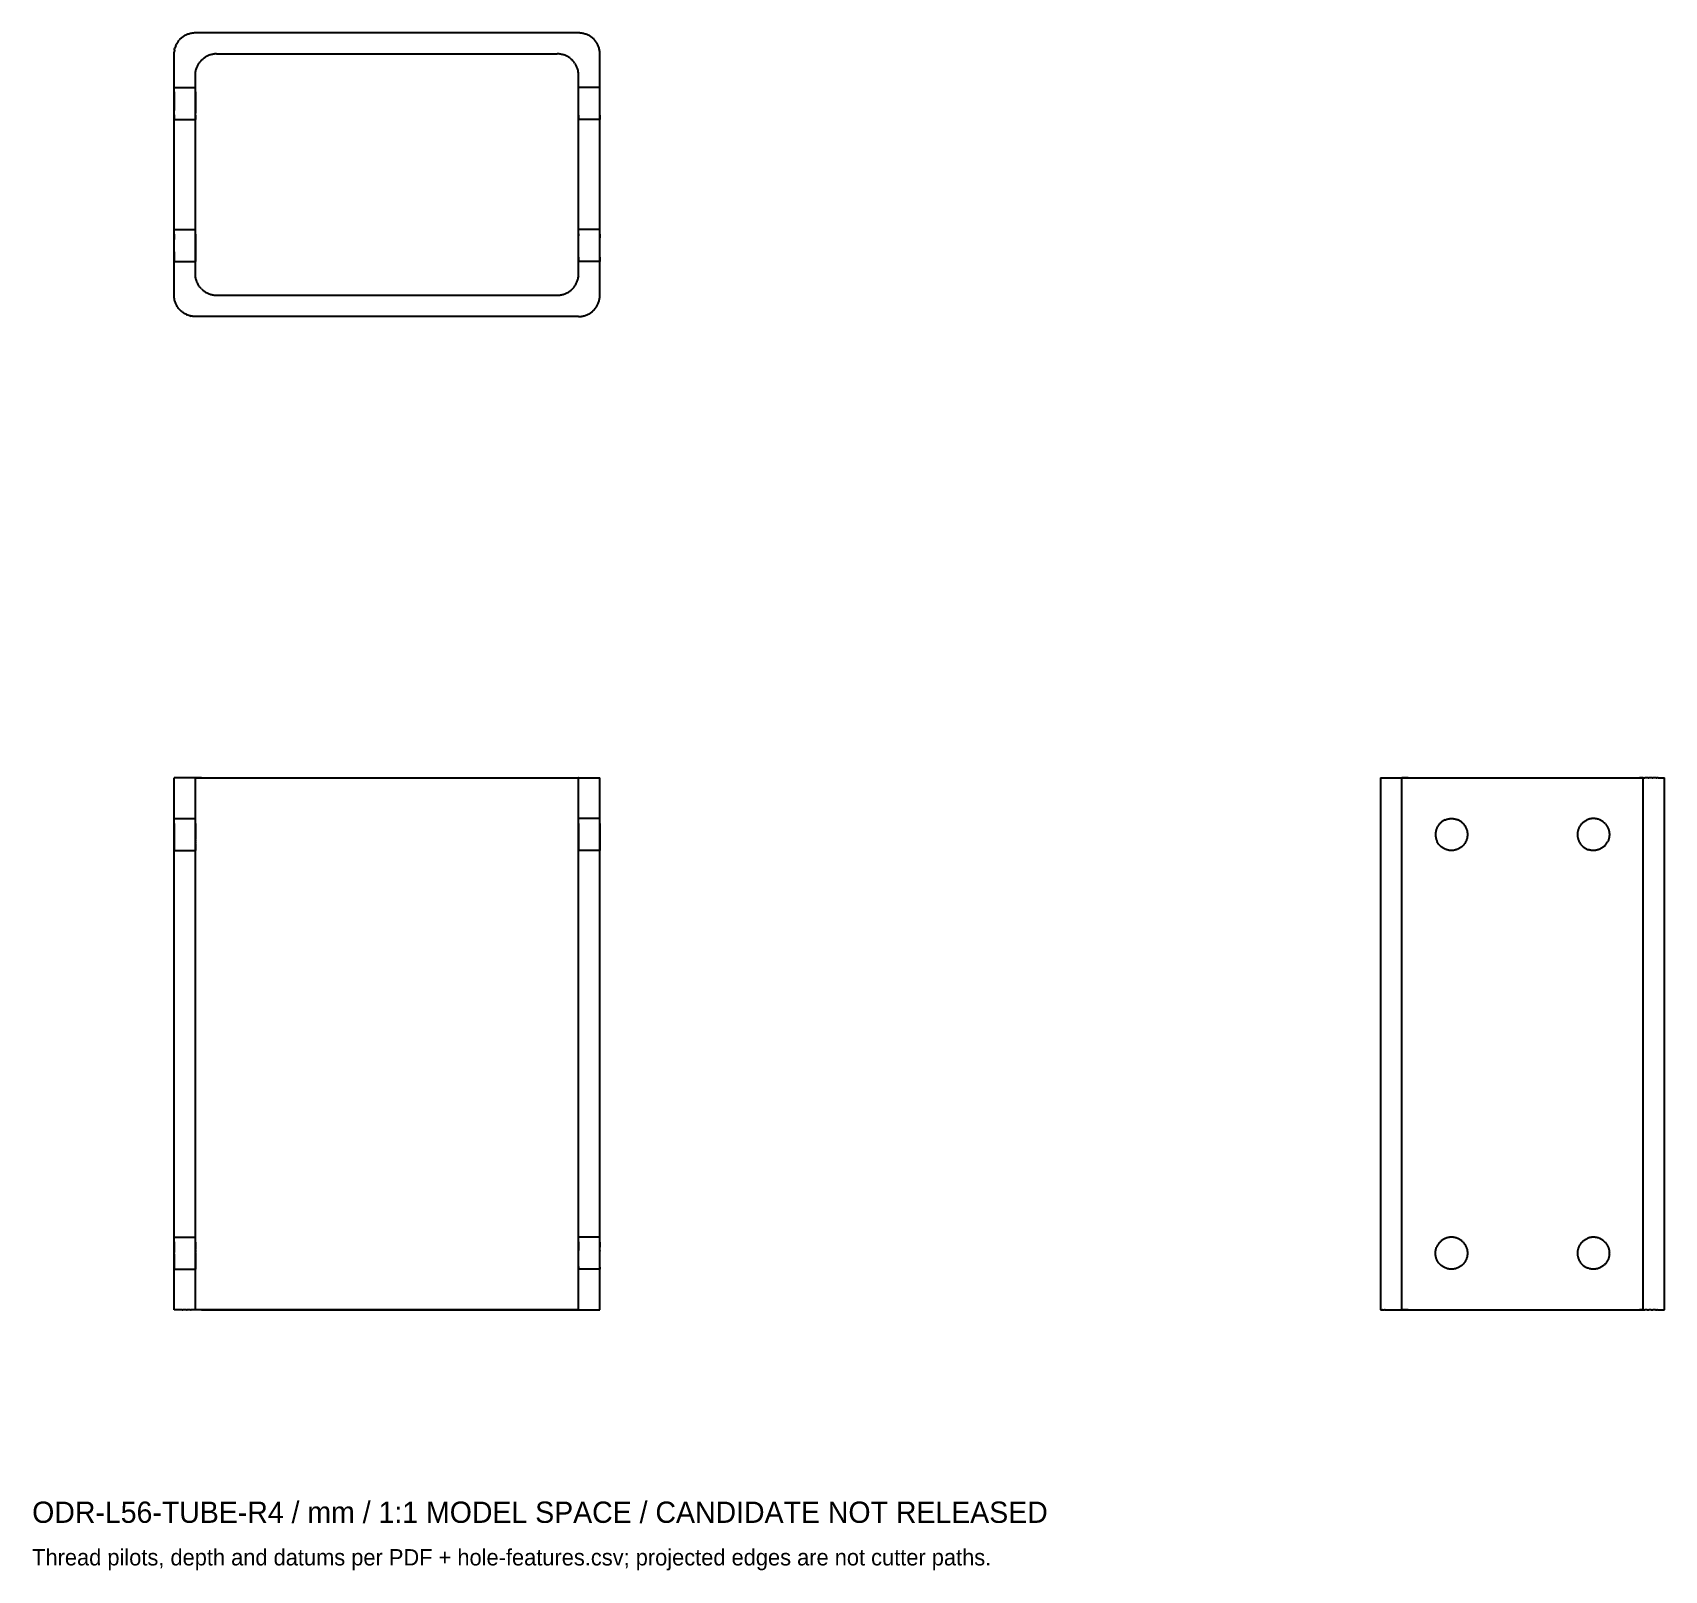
# Model space of a CAD drawing. Header units: millimetres. Extents: x -50 to 180, y -197 to 20.
import ezdxf

# ---------------------------------------------------------------- set-up
doc = ezdxf.new("R2010")
doc.units = ezdxf.units.MM
for name, color, linetype in [('FRONT_XZ', 7, 'Continuous'), ('SIDE_YZ', 7, 'Continuous'), ('TOP_XY', 7, 'Continuous')]:
    doc.layers.add(name, color=color, linetype=linetype)

msp = doc.modelspace()

# ---------------------------------------------------------------- texts
for s, height, p in [('ODR-L56-TUBE-R4 / mm / 1:1 MODEL SPACE / CANDIDATE NOT RELEASED', 3, (-50, -190)), ('Thread pilots, depth and datums per PDF + hole-features.csv; projected edges are not cutter paths.', 2.3, (-50, -196))]:
    msp.add_text(s, height=height).set_placement(p)

# ---------------------------------------------------------------- linework, layer by layer
at = {"layer": 'FRONT_XZ'}
for p, q in [((-29.99, -85), (-30, -85)), ((-30, -160), (-30, -85)), ((-30, -85), (-30, -85)), ((-29.98, -85), (-29.99, -85)), ((-29.96, -85), (-29.98, -85)), ((-29.94, -85), (-29.96, -85)), ((-29.92, -85), (-29.94, -85)), ((-29.89, -85), (-29.92, -85)), ((-29.85, -85), (-29.89, -85)), ((-29.81, -85), (-29.85, -85)), ((-29.77, -85), (-29.81, -85)), ((-29.72, -85), (-29.77, -85)), ((-29.67, -85), (-29.72, -85)), ((-29.62, -85), (-29.67, -85)), ((-29.56, -85), (-29.62, -85)), ((-29.49, -85), (-29.56, -85)), ((-29.43, -85), (-29.49, -85)), ((-29.36, -85), (-29.43, -85)), ((-29.28, -85), (-29.36, -85)), ((-29.2, -85), (-29.28, -85)), ((-29.12, -85), (-29.2, -85)), ((-29.04, -85), (-29.12, -85)), ((-28.95, -85), (-29.04, -85)), ((-28.86, -85), (-28.95, -85)), ((-28.76, -85), (-28.86, -85)), ((-28.67, -85), (-28.76, -85)), ((-28.57, -85), (-28.67, -85)), ((-28.47, -85), (-28.57, -85)), ((-28.36, -85), (-28.47, -85)), ((-28.26, -85), (-28.36, -85)), ((-28.15, -85), (-28.26, -85)), ((-28.04, -85), (-28.15, -85)), ((-27.93, -85), (-28.04, -85)), ((-27.81, -85), (-27.93, -85)), ((-27.7, -85), (-27.81, -85)), ((-27.59, -85), (-27.7, -85)), ((-27.47, -85), (-27.59, -85)), ((-27.35, -85), (-27.47, -85)), ((-27.24, -85), (-27.35, -85)), ((-27.12, -85), (-27.24, -85)), ((-27, -85), (-27.12, -85)), ((-27, -85), (27, -85)), ((-26.99, -85), (-27, -85)), ((-27, -160), (-27, -85)), ((-27, -85), (-27, -85)), ((-26.98, -85), (-26.99, -85)), ((-26.96, -85), (-26.98, -85)), ((-26.94, -85), (-26.96, -85)), ((-26.92, -85), (-26.94, -85)), ((-26.89, -85), (-26.92, -85)), ((-26.85, -85), (-26.89, -85)), ((-26.81, -85), (-26.85, -85)), ((-26.77, -85), (-26.81, -85)), ((-26.72, -85), (-26.77, -85)), ((-26.67, -85), (-26.72, -85)), ((-26.62, -85), (-26.67, -85)), ((-26.56, -85), (-26.62, -85)), ((-26.49, -85), (-26.56, -85)), ((-26.43, -85), (-26.49, -85)), ((-26.36, -85), (-26.43, -85)), ((-26.28, -85), (-26.36, -85)), ((-26.2, -85), (-26.28, -85)), ((-26.12, -85), (-26.2, -85)), ((-26.12, -85), (-26.04, -85)), ((-26.04, -85), (-25.95, -85)), ((-25.95, -85), (-25.86, -85)), ((-25.86, -85), (-25.76, -85)), ((-25.76, -85), (-25.67, -85)), ((-25.67, -85), (-25.57, -85)), ((-25.57, -85), (-25.47, -85)), ((-25.47, -85), (-25.36, -85)), ((-25.36, -85), (-25.26, -85)), ((-25.26, -85), (-25.15, -85)), ((-25.15, -85), (-25.04, -85)), ((-25.04, -85), (-24.93, -85)), ((-24.93, -85), (-24.81, -85)), ((-24.81, -85), (-24.7, -85)), ((-24.7, -85), (-24.59, -85)), ((-24.59, -85), (-24.47, -85)), ((-24.47, -85), (-24.35, -85)), ((-24.35, -85), (-24.24, -85)), ((-24.24, -85), (-24.12, -85)), ((-24.12, -85), (-24, -85)), ((-24, -85), (24, -85)), ((24, -85), (24.12, -85)), ((24.12, -85), (24.24, -85)), ((24.24, -85), (24.35, -85)), ((24.35, -85), (24.47, -85)), ((24.47, -85), (24.59, -85)), ((24.59, -85), (24.7, -85)), ((24.7, -85), (24.81, -85)), ((24.81, -85), (24.93, -85)), ((24.93, -85), (25.04, -85)), ((25.04, -85), (25.15, -85)), ((25.15, -85), (25.26, -85)), ((25.26, -85), (25.36, -85)), ((25.36, -85), (25.47, -85)), ((25.47, -85), (25.57, -85)), ((25.57, -85), (25.67, -85)), ((25.67, -85), (25.76, -85)), ((25.76, -85), (25.86, -85)), ((25.86, -85), (25.95, -85)), ((25.95, -85), (26.04, -85)), ((26.04, -85), (26.12, -85)), ((26.12, -85), (26.2, -85)), ((26.2, -85), (26.28, -85)), ((26.28, -85), (26.36, -85)), ((26.36, -85), (26.43, -85)), ((26.43, -85), (26.49, -85)), ((26.49, -85), (26.56, -85)), ((26.56, -85), (26.62, -85)), ((26.62, -85), (26.67, -85)), ((26.67, -85), (26.72, -85)), ((26.72, -85), (26.77, -85)), ((26.77, -85), (26.81, -85)), ((26.81, -85), (26.85, -85)), ((26.85, -85), (26.89, -85)), ((26.89, -85), (26.92, -85)), ((26.92, -85), (26.94, -85)), ((26.94, -85), (26.96, -85)), ((26.98, -85), (26.96, -85)), ((26.99, -85), (26.98, -85)), ((26.99, -85), (27, -85)), ((27, -85), (27.12, -85)), ((27, -160), (27, -85)), ((27, -85), (27, -85)), ((27.12, -85), (27.24, -85)), ((27.24, -85), (27.35, -85)), ((27.35, -85), (27.47, -85)), ((27.47, -85), (27.59, -85)), ((27.59, -85), (27.7, -85)), ((27.7, -85), (27.81, -85)), ((27.81, -85), (27.93, -85)), ((27.93, -85), (28.04, -85)), ((28.04, -85), (28.15, -85)), ((28.15, -85), (28.26, -85)), ((28.26, -85), (28.36, -85)), ((28.36, -85), (28.47, -85)), ((28.47, -85), (28.57, -85)), ((28.57, -85), (28.67, -85)), ((28.67, -85), (28.76, -85)), ((28.76, -85), (28.86, -85)), ((28.86, -85), (28.95, -85)), ((28.95, -85), (29.04, -85)), ((29.04, -85), (29.12, -85)), ((29.12, -85), (29.2, -85)), ((29.2, -85), (29.28, -85)), ((29.28, -85), (29.36, -85)), ((29.36, -85), (29.43, -85)), ((29.43, -85), (29.49, -85)), ((29.49, -85), (29.56, -85)), ((29.56, -85), (29.62, -85)), ((29.62, -85), (29.67, -85)), ((29.67, -85), (29.72, -85)), ((29.72, -85), (29.77, -85)), ((29.77, -85), (29.81, -85)), ((29.81, -85), (29.85, -85)), ((29.85, -85), (29.89, -85)), ((29.89, -85), (29.92, -85)), ((29.92, -85), (29.94, -85)), ((29.94, -85), (29.96, -85)), ((29.96, -85), (29.98, -85)), ((29.98, -85), (29.99, -85)), ((29.99, -85), (30, -85)), ((30, -160), (30, -85)), ((30, -85), (30, -85)), ((-30, -90.76), (-30, -90.75)), ((-30, -90.75), (-30, -90.75)), ((-30, -90.75), (-27, -90.75)), ((-30, -90.77), (-30, -90.76)), ((-30, -90.79), (-30, -90.77)), ((-30, -90.8), (-30, -90.79)), ((-30, -90.82), (-30, -90.8)), ((-30, -90.85), (-30, -90.82)), ((-30, -90.88), (-30, -90.85)), ((-30, -90.91), (-30, -90.88)), ((-30, -90.94), (-30, -90.91)), ((-30, -90.98), (-30, -90.94)), ((-30, -91.02), (-30, -90.98)), ((-30, -91.07), (-30, -91.02)), ((-30, -91.11), (-30, -91.07)), ((-30, -91.16), (-30, -91.11)), ((-30, -91.22), (-30, -91.16)), ((-30, -91.27), (-30, -91.22)), ((-30, -91.33), (-30, -91.27)), ((-30, -91.39), (-30, -91.33)), ((-30, -91.46), (-30, -91.39)), ((-30, -91.46), (-30, -91.52)), ((-30, -91.52), (-30, -91.59)), ((-30, -91.59), (-30, -91.66)), ((-30, -91.66), (-30, -91.74)), ((-30, -91.74), (-30, -91.81)), ((-30, -91.81), (-30, -91.89)), ((-30, -91.89), (-30, -91.97)), ((-30, -91.97), (-30, -92.05)), ((-27, -90.76), (-27, -90.75)), ((-27, -90.75), (-27, -90.75)), ((-27, -90.77), (-27, -90.76)), ((-27, -90.79), (-27, -90.77)), ((-27, -90.8), (-27, -90.79)), ((-27, -90.82), (-27, -90.8)), ((-27, -90.85), (-27, -90.82)), ((-27, -90.88), (-27, -90.85)), ((-27, -90.91), (-27, -90.88)), ((-27, -90.94), (-27, -90.91)), ((-27, -90.98), (-27, -90.94)), ((-27, -91.02), (-27, -90.98)), ((-27, -91.07), (-27, -91.02)), ((-27, -91.11), (-27, -91.07)), ((-27, -91.16), (-27, -91.11)), ((-27, -91.22), (-27, -91.16)), ((-27, -91.27), (-27, -91.22)), ((-27, -91.33), (-27, -91.27)), ((-27, -91.39), (-27, -91.33)), ((-27, -91.46), (-27, -91.39)), ((-27, -91.46), (-27, -91.52)), ((-27, -91.52), (-27, -91.59)), ((-27, -91.59), (-27, -91.66)), ((-27, -91.66), (-27, -91.74)), ((-27, -91.74), (-27, -91.81)), ((-27, -91.81), (-27, -91.89)), ((-27, -91.89), (-27, -91.97)), ((-27, -91.97), (-27, -92.05)), ((27, -90.76), (27, -90.75)), ((30, -90.75), (27, -90.75)), ((27, -90.75), (27, -90.75)), ((27, -90.77), (27, -90.76)), ((27, -90.79), (27, -90.77)), ((27, -90.8), (27, -90.79)), ((27, -90.82), (27, -90.8)), ((27, -90.85), (27, -90.82)), ((27, -90.88), (27, -90.85)), ((27, -90.91), (27, -90.88)), ((27, -90.94), (27, -90.91)), ((27, -90.98), (27, -90.94)), ((27, -91.02), (27, -90.98)), ((27, -91.07), (27, -91.02)), ((27, -91.11), (27, -91.07)), ((27, -91.16), (27, -91.11)), ((27, -91.22), (27, -91.16)), ((27, -91.27), (27, -91.22)), ((27, -91.33), (27, -91.27)), ((27, -91.39), (27, -91.33)), ((27, -91.46), (27, -91.39)), ((27, -91.46), (27, -91.52)), ((27, -91.52), (27, -91.59)), ((27, -91.59), (27, -91.66)), ((27, -91.66), (27, -91.74)), ((27, -91.74), (27, -91.81)), ((27, -91.81), (27, -91.89)), ((27, -91.89), (27, -91.97)), ((27, -91.97), (27, -92.05)), ((30, -90.76), (30, -90.75)), ((30, -90.75), (30, -90.75)), ((30, -90.77), (30, -90.76)), ((30, -90.79), (30, -90.77)), ((30, -90.8), (30, -90.79)), ((30, -90.82), (30, -90.8)), ((30, -90.85), (30, -90.82)), ((30, -90.88), (30, -90.85)), ((30, -90.91), (30, -90.88)), ((30, -90.94), (30, -90.91)), ((30, -90.98), (30, -90.94)), ((30, -91.02), (30, -90.98)), ((30, -91.07), (30, -91.02)), ((30, -91.11), (30, -91.07)), ((30, -91.16), (30, -91.11)), ((30, -91.22), (30, -91.16)), ((30, -91.27), (30, -91.22)), ((30, -91.33), (30, -91.27)), ((30, -91.39), (30, -91.33)), ((30, -91.46), (30, -91.39)), ((30, -91.46), (30, -91.52)), ((30, -91.52), (30, -91.59)), ((30, -91.59), (30, -91.66)), ((30, -91.66), (30, -91.74)), ((30, -91.74), (30, -91.81)), ((30, -91.81), (30, -91.89)), ((30, -91.89), (30, -91.97)), ((30, -91.97), (30, -92.05)), ((-30, -92.05), (-30, -92.13)), ((-30, -92.13), (-30, -92.21)), ((-30, -92.21), (-30, -92.3)), ((-30, -92.3), (-30, -92.38)), ((-30, -92.38), (-30, -92.47)), ((-30, -92.47), (-30, -92.56)), ((-30, -92.56), (-30, -92.64)), ((-30, -92.64), (-30, -92.73)), ((-30, -92.73), (-30, -92.82)), ((-30, -92.82), (-30, -92.91)), ((-30, -92.91), (-30, -93)), ((-30, -93), (-30, -93.09)), ((-30, -93.09), (-30, -93.18)), ((-30, -93.18), (-30, -93.27)), ((-30, -93.27), (-30, -93.36)), ((-30, -93.36), (-30, -93.44)), ((-30, -93.44), (-30, -93.53)), ((-30, -93.53), (-30, -93.62)), ((-30, -93.62), (-30, -93.7)), ((-30, -93.7), (-30, -93.79)), ((-30, -93.79), (-30, -93.87)), ((-30, -93.87), (-30, -93.95)), ((-30, -93.95), (-30, -94.03)), ((-30, -94.03), (-30, -94.11)), ((-30, -94.11), (-30, -94.19)), ((-30, -94.19), (-30, -94.26)), ((-30, -94.26), (-30, -94.34)), ((-27, -92.05), (-27, -92.13)), ((-27, -92.13), (-27, -92.21)), ((-27, -92.21), (-27, -92.3)), ((-27, -92.3), (-27, -92.38)), ((-27, -92.38), (-27, -92.47)), ((-27, -92.47), (-27, -92.56)), ((-27, -92.56), (-27, -92.64)), ((-27, -92.64), (-27, -92.73)), ((-27, -92.73), (-27, -92.82)), ((-27, -92.82), (-27, -92.91)), ((-27, -92.91), (-27, -93)), ((-27, -93), (-27, -93.09)), ((-27, -93.09), (-27, -93.18)), ((-27, -93.18), (-27, -93.27)), ((-27, -93.27), (-27, -93.36)), ((-27, -93.36), (-27, -93.44)), ((-27, -93.44), (-27, -93.53)), ((-27, -93.53), (-27, -93.62)), ((-27, -93.7), (-27, -93.62)), ((-27, -93.7), (-27, -93.79)), ((-27, -93.79), (-27, -93.87)), ((-27, -93.87), (-27, -93.95)), ((-27, -94.03), (-27, -93.95)), ((-27, -94.03), (-27, -94.11)), ((-27, -94.19), (-27, -94.11)), ((-27, -94.19), (-27, -94.26)), ((-27, -94.34), (-27, -94.26)), ((27, -92.05), (27, -92.13)), ((27, -92.13), (27, -92.21)), ((27, -92.21), (27, -92.3)), ((27, -92.3), (27, -92.38)), ((27, -92.38), (27, -92.47)), ((27, -92.47), (27, -92.56)), ((27, -92.56), (27, -92.64)), ((27, -92.64), (27, -92.73)), ((27, -92.73), (27, -92.82)), ((27, -92.82), (27, -92.91)), ((27, -92.91), (27, -93)), ((27, -93), (27, -93.09)), ((27, -93.09), (27, -93.18)), ((27, -93.18), (27, -93.27)), ((27, -93.27), (27, -93.36)), ((27, -93.36), (27, -93.44)), ((27, -93.44), (27, -93.53)), ((27, -93.53), (27, -93.62)), ((27, -93.62), (27, -93.7)), ((27, -93.7), (27, -93.79)), ((27, -93.79), (27, -93.87)), ((27, -93.87), (27, -93.95)), ((27, -93.95), (27, -94.03)), ((27, -94.03), (27, -94.11)), ((27, -94.11), (27, -94.19)), ((27, -94.19), (27, -94.26)), ((27, -94.26), (27, -94.34)), ((30, -92.05), (30, -92.13)), ((30, -92.13), (30, -92.21)), ((30, -92.21), (30, -92.3)), ((30, -92.3), (30, -92.38)), ((30, -92.38), (30, -92.47)), ((30, -92.47), (30, -92.56)), ((30, -92.56), (30, -92.64)), ((30, -92.64), (30, -92.73)), ((30, -92.73), (30, -92.82)), ((30, -92.82), (30, -92.91)), ((30, -92.91), (30, -93)), ((30, -93), (30, -93.09)), ((30, -93.09), (30, -93.18)), ((30, -93.18), (30, -93.27)), ((30, -93.27), (30, -93.36)), ((30, -93.36), (30, -93.44)), ((30, -93.44), (30, -93.53)), ((30, -93.53), (30, -93.62)), ((30, -93.62), (30, -93.7)), ((30, -93.7), (30, -93.79)), ((30, -93.79), (30, -93.87)), ((30, -93.87), (30, -93.95)), ((30, -93.95), (30, -94.03)), ((30, -94.03), (30, -94.11)), ((30, -94.11), (30, -94.19)), ((30, -94.19), (30, -94.26)), ((30, -94.26), (30, -94.34)), ((-30, -94.34), (-30, -94.41)), ((-30, -94.41), (-30, -94.48)), ((-30, -94.48), (-30, -94.54)), ((-30, -94.54), (-30, -94.61)), ((-30, -94.61), (-30, -94.67)), ((-30, -94.67), (-30, -94.73)), ((-30, -94.73), (-30, -94.78)), ((-30, -94.78), (-30, -94.84)), ((-30, -94.84), (-30, -94.89)), ((-30, -94.89), (-30, -94.93)), ((-30, -94.93), (-30, -94.98)), ((-30, -94.98), (-30, -95.02)), ((-30, -95.02), (-30, -95.06)), ((-30, -95.06), (-30, -95.09)), ((-30, -95.09), (-30, -95.12)), ((-30, -95.12), (-30, -95.15)), ((-30, -95.15), (-30, -95.18)), ((-30, -95.18), (-30, -95.2)), ((-30, -95.2), (-30, -95.21)), ((-30, -95.21), (-30, -95.23)), ((-30, -95.23), (-30, -95.24)), ((-30, -95.24), (-30, -95.25)), ((-30, -95.25), (-30, -95.25)), ((-30, -95.25), (-27, -95.25)), ((-27, -94.34), (-27, -94.41)), ((-27, -94.41), (-27, -94.48)), ((-27, -94.48), (-27, -94.54)), ((-27, -94.54), (-27, -94.61)), ((-27, -94.61), (-27, -94.67)), ((-27, -94.67), (-27, -94.73)), ((-27, -94.73), (-27, -94.78)), ((-27, -94.78), (-27, -94.84)), ((-27, -94.89), (-27, -94.84)), ((-27, -94.89), (-27, -94.93)), ((-27, -94.98), (-27, -94.93)), ((-27, -94.98), (-27, -95.02)), ((-27, -95.06), (-27, -95.02)), ((-27, -95.06), (-27, -95.09)), ((-27, -95.12), (-27, -95.09)), ((-27, -95.12), (-27, -95.15)), ((-27, -95.15), (-27, -95.18)), ((-27, -95.18), (-27, -95.2)), ((-27, -95.2), (-27, -95.21)), ((-27, -95.21), (-27, -95.23)), ((-27, -95.23), (-27, -95.24)), ((-27, -95.24), (-27, -95.25)), ((-27, -95.25), (-27, -95.25)), ((27, -94.34), (27, -94.41)), ((27, -94.41), (27, -94.48)), ((27, -94.48), (27, -94.54)), ((27, -94.54), (27, -94.61)), ((27, -94.61), (27, -94.67)), ((27, -94.67), (27, -94.73)), ((27, -94.73), (27, -94.78)), ((27, -94.78), (27, -94.84)), ((27, -94.84), (27, -94.89)), ((27, -94.89), (27, -94.93)), ((27, -94.93), (27, -94.98)), ((27, -94.98), (27, -95.02)), ((27, -95.02), (27, -95.06)), ((27, -95.06), (27, -95.09)), ((27, -95.09), (27, -95.12)), ((27, -95.12), (27, -95.15)), ((27, -95.15), (27, -95.18)), ((27, -95.18), (27, -95.2)), ((27, -95.2), (27, -95.21)), ((27, -95.21), (27, -95.23)), ((27, -95.23), (27, -95.24)), ((27, -95.24), (27, -95.25)), ((30, -95.25), (27, -95.25)), ((27, -95.25), (27, -95.25)), ((30, -94.34), (30, -94.41)), ((30, -94.41), (30, -94.48)), ((30, -94.48), (30, -94.54)), ((30, -94.54), (30, -94.61)), ((30, -94.61), (30, -94.67)), ((30, -94.67), (30, -94.73)), ((30, -94.73), (30, -94.78)), ((30, -94.78), (30, -94.84)), ((30, -94.84), (30, -94.89)), ((30, -94.89), (30, -94.93)), ((30, -94.93), (30, -94.98)), ((30, -94.98), (30, -95.02)), ((30, -95.02), (30, -95.06)), ((30, -95.06), (30, -95.09)), ((30, -95.09), (30, -95.12)), ((30, -95.12), (30, -95.15)), ((30, -95.15), (30, -95.18)), ((30, -95.18), (30, -95.2)), ((30, -95.2), (30, -95.21)), ((30, -95.21), (30, -95.23)), ((30, -95.24), (30, -95.23)), ((30, -95.24), (30, -95.25)), ((30, -95.25), (30, -95.25)), ((-30, -149.76), (-30, -149.75)), ((-30, -149.75), (-30, -149.75)), ((-30, -149.75), (-27, -149.75)), ((-30, -149.77), (-30, -149.76)), ((-30, -149.79), (-30, -149.77)), ((-30, -149.8), (-30, -149.79)), ((-30, -149.82), (-30, -149.8)), ((-30, -149.85), (-30, -149.82)), ((-30, -149.88), (-30, -149.85)), ((-30, -149.91), (-30, -149.88)), ((-30, -149.94), (-30, -149.91)), ((-30, -149.98), (-30, -149.94)), ((-30, -150.02), (-30, -149.98)), ((-30, -150.07), (-30, -150.02)), ((-30, -150.11), (-30, -150.07)), ((-30, -150.16), (-30, -150.11)), ((-30, -150.22), (-30, -150.16)), ((-30, -150.27), (-30, -150.22)), ((-30, -150.33), (-30, -150.27)), ((-30, -150.39), (-30, -150.33)), ((-30, -150.39), (-30, -150.46)), ((-30, -150.46), (-30, -150.52)), ((-30, -150.52), (-30, -150.59)), ((-30, -150.59), (-30, -150.66)), ((-30, -150.66), (-30, -150.74)), ((-30, -150.74), (-30, -150.81)), ((-30, -150.81), (-30, -150.89)), ((-30, -150.89), (-30, -150.97)), ((-30, -150.97), (-30, -151.05)), ((-30, -151.05), (-30, -151.13)), ((-30, -151.13), (-30, -151.21)), ((-30, -151.21), (-30, -151.3)), ((-30, -151.3), (-30, -151.38)), ((-30, -151.38), (-30, -151.47)), ((-30, -151.47), (-30, -151.56)), ((-30, -151.56), (-30, -151.64)), ((-30, -151.64), (-30, -151.73)), ((-30, -151.73), (-30, -151.82)), ((-27, -149.76), (-27, -149.75)), ((-27, -149.75), (-27, -149.75)), ((-27, -149.77), (-27, -149.76)), ((-27, -149.79), (-27, -149.77)), ((-27, -149.8), (-27, -149.79)), ((-27, -149.82), (-27, -149.8)), ((-27, -149.85), (-27, -149.82)), ((-27, -149.88), (-27, -149.85)), ((-27, -149.91), (-27, -149.88)), ((-27, -149.94), (-27, -149.91)), ((-27, -149.98), (-27, -149.94)), ((-27, -150.02), (-27, -149.98)), ((-27, -150.07), (-27, -150.02)), ((-27, -150.11), (-27, -150.07)), ((-27, -150.16), (-27, -150.11)), ((-27, -150.22), (-27, -150.16)), ((-27, -150.27), (-27, -150.22)), ((-27, -150.33), (-27, -150.27)), ((-27, -150.39), (-27, -150.33)), ((-27, -150.46), (-27, -150.39)), ((-27, -150.46), (-27, -150.52)), ((-27, -150.52), (-27, -150.59)), ((-27, -150.59), (-27, -150.66)), ((-27, -150.66), (-27, -150.74)), ((-27, -150.74), (-27, -150.81)), ((-27, -150.81), (-27, -150.89)), ((-27, -150.89), (-27, -150.97)), ((-27, -150.97), (-27, -151.05)), ((-27, -151.05), (-27, -151.13)), ((-27, -151.13), (-27, -151.21)), ((-27, -151.21), (-27, -151.3)), ((-27, -151.3), (-27, -151.38)), ((-27, -151.38), (-27, -151.47)), ((-27, -151.56), (-27, -151.47)), ((-27, -151.56), (-27, -151.64)), ((-27, -151.64), (-27, -151.73)), ((-27, -151.73), (-27, -151.82)), ((27, -149.76), (27, -149.75)), ((30, -149.75), (27, -149.75)), ((27, -149.75), (27, -149.75)), ((27, -149.77), (27, -149.76)), ((27, -149.79), (27, -149.77)), ((27, -149.8), (27, -149.79)), ((27, -149.82), (27, -149.8)), ((27, -149.85), (27, -149.82)), ((27, -149.88), (27, -149.85)), ((27, -149.91), (27, -149.88)), ((27, -149.94), (27, -149.91)), ((27, -149.98), (27, -149.94)), ((27, -150.02), (27, -149.98)), ((27, -150.07), (27, -150.02)), ((27, -150.11), (27, -150.07)), ((27, -150.16), (27, -150.11)), ((27, -150.22), (27, -150.16)), ((27, -150.27), (27, -150.22)), ((27, -150.33), (27, -150.27)), ((27, -150.39), (27, -150.33)), ((27, -150.39), (27, -150.46)), ((27, -150.46), (27, -150.52)), ((27, -150.52), (27, -150.59)), ((27, -150.59), (27, -150.66)), ((27, -150.66), (27, -150.74)), ((27, -150.74), (27, -150.81)), ((27, -150.81), (27, -150.89)), ((27, -150.89), (27, -150.97)), ((27, -150.97), (27, -151.05)), ((27, -151.05), (27, -151.13)), ((27, -151.13), (27, -151.21)), ((27, -151.21), (27, -151.3)), ((27, -151.3), (27, -151.38)), ((27, -151.38), (27, -151.47)), ((27, -151.47), (27, -151.56)), ((27, -151.56), (27, -151.64)), ((27, -151.73), (27, -151.64)), ((27, -151.82), (27, -151.73)), ((30, -149.76), (30, -149.75)), ((30, -149.75), (30, -149.75)), ((30, -149.77), (30, -149.76)), ((30, -149.79), (30, -149.77)), ((30, -149.8), (30, -149.79)), ((30, -149.82), (30, -149.8)), ((30, -149.85), (30, -149.82)), ((30, -149.88), (30, -149.85)), ((30, -149.91), (30, -149.88)), ((30, -149.94), (30, -149.91)), ((30, -149.98), (30, -149.94)), ((30, -150.02), (30, -149.98)), ((30, -150.07), (30, -150.02)), ((30, -150.11), (30, -150.07)), ((30, -150.16), (30, -150.11)), ((30, -150.22), (30, -150.16)), ((30, -150.27), (30, -150.22)), ((30, -150.33), (30, -150.27)), ((30, -150.39), (30, -150.33)), ((30, -150.46), (30, -150.39)), ((30, -150.46), (30, -150.52)), ((30, -150.52), (30, -150.59)), ((30, -150.59), (30, -150.66)), ((30, -150.66), (30, -150.74)), ((30, -150.74), (30, -150.81)), ((30, -150.81), (30, -150.89)), ((30, -150.89), (30, -150.97)), ((30, -150.97), (30, -151.05)), ((30, -151.05), (30, -151.13)), ((30, -151.21), (30, -151.13)), ((30, -151.3), (30, -151.21)), ((30, -151.38), (30, -151.3)), ((30, -151.47), (30, -151.38)), ((30, -151.56), (30, -151.47)), ((30, -151.64), (30, -151.56)), ((30, -151.64), (30, -151.73)), ((30, -151.82), (30, -151.73)), ((-30, -151.82), (-30, -151.91)), ((-30, -152), (-30, -151.91)), ((-30, -152.09), (-30, -152)), ((-30, -152.09), (-30, -152.18)), ((-30, -152.18), (-30, -152.27)), ((-30, -152.27), (-30, -152.36)), ((-30, -152.36), (-30, -152.44)), ((-30, -152.44), (-30, -152.53)), ((-30, -152.53), (-30, -152.62)), ((-30, -152.62), (-30, -152.7)), ((-30, -152.7), (-30, -152.79)), ((-30, -152.79), (-30, -152.87)), ((-30, -152.87), (-30, -152.95)), ((-30, -152.95), (-30, -153.03)), ((-30, -153.03), (-30, -153.11)), ((-30, -153.11), (-30, -153.19)), ((-30, -153.19), (-30, -153.26)), ((-30, -153.26), (-30, -153.34)), ((-30, -153.34), (-30, -153.41)), ((-30, -153.41), (-30, -153.48)), ((-30, -153.48), (-30, -153.54)), ((-30, -153.54), (-30, -153.61)), ((-30, -153.61), (-30, -153.67)), ((-30, -153.67), (-30, -153.73)), ((-30, -153.73), (-30, -153.78)), ((-30, -153.78), (-30, -153.84)), ((-30, -153.84), (-30, -153.89)), ((-30, -153.89), (-30, -153.93)), ((-30, -153.93), (-30, -153.98)), ((-30, -153.98), (-30, -154.02)), ((-30, -154.02), (-30, -154.06)), ((-27, -151.82), (-27, -151.91)), ((-27, -152), (-27, -151.91)), ((-27, -152), (-27, -152.09)), ((-27, -152.09), (-27, -152.18)), ((-27, -152.18), (-27, -152.27)), ((-27, -152.27), (-27, -152.36)), ((-27, -152.36), (-27, -152.44)), ((-27, -152.44), (-27, -152.53)), ((-27, -152.53), (-27, -152.62)), ((-27, -152.62), (-27, -152.7)), ((-27, -152.7), (-27, -152.79)), ((-27, -152.79), (-27, -152.87)), ((-27, -152.87), (-27, -152.95)), ((-27, -152.95), (-27, -153.03)), ((-27, -153.03), (-27, -153.11)), ((-27, -153.11), (-27, -153.19)), ((-27, -153.19), (-27, -153.26)), ((-27, -153.26), (-27, -153.34)), ((-27, -153.34), (-27, -153.41)), ((-27, -153.41), (-27, -153.48)), ((-27, -153.48), (-27, -153.54)), ((-27, -153.54), (-27, -153.61)), ((-27, -153.61), (-27, -153.67)), ((-27, -153.67), (-27, -153.73)), ((-27, -153.73), (-27, -153.78)), ((-27, -153.78), (-27, -153.84)), ((-27, -153.84), (-27, -153.89)), ((-27, -153.89), (-27, -153.93)), ((-27, -153.93), (-27, -153.98)), ((-27, -153.98), (-27, -154.02)), ((-27, -154.02), (-27, -154.06)), ((27, -151.91), (27, -151.82)), ((27, -152), (27, -151.91)), ((27, -152.09), (27, -152)), ((27, -152.18), (27, -152.09)), ((27, -152.27), (27, -152.18)), ((27, -152.36), (27, -152.27)), ((27, -152.44), (27, -152.36)), ((27, -152.53), (27, -152.44)), ((27, -152.62), (27, -152.53)), ((27, -152.7), (27, -152.62)), ((27, -152.79), (27, -152.7)), ((27, -152.87), (27, -152.79)), ((27, -152.95), (27, -152.87)), ((27, -153.03), (27, -152.95)), ((27, -153.11), (27, -153.03)), ((27, -153.19), (27, -153.11)), ((27, -153.26), (27, -153.19)), ((27, -153.34), (27, -153.26)), ((27, -153.41), (27, -153.34)), ((27, -153.48), (27, -153.41)), ((27, -153.54), (27, -153.48)), ((27, -153.61), (27, -153.54)), ((27, -153.67), (27, -153.61)), ((27, -153.73), (27, -153.67)), ((27, -153.78), (27, -153.73)), ((27, -153.84), (27, -153.78)), ((27, -153.89), (27, -153.84)), ((27, -153.89), (27, -153.93)), ((27, -153.93), (27, -153.98)), ((27, -153.98), (27, -154.02)), ((27, -154.02), (27, -154.06)), ((30, -151.91), (30, -151.82)), ((30, -152), (30, -151.91)), ((30, -152.09), (30, -152)), ((30, -152.18), (30, -152.09)), ((30, -152.27), (30, -152.18)), ((30, -152.36), (30, -152.27)), ((30, -152.44), (30, -152.36)), ((30, -152.53), (30, -152.44)), ((30, -152.62), (30, -152.53)), ((30, -152.7), (30, -152.62)), ((30, -152.79), (30, -152.7)), ((30, -152.87), (30, -152.79)), ((30, -152.95), (30, -152.87)), ((30, -153.03), (30, -152.95)), ((30, -153.11), (30, -153.03)), ((30, -153.19), (30, -153.11)), ((30, -153.26), (30, -153.19)), ((30, -153.34), (30, -153.26)), ((30, -153.41), (30, -153.34)), ((30, -153.48), (30, -153.41)), ((30, -153.54), (30, -153.48)), ((30, -153.61), (30, -153.54)), ((30, -153.67), (30, -153.61)), ((30, -153.73), (30, -153.67)), ((30, -153.78), (30, -153.73)), ((30, -153.84), (30, -153.78)), ((30, -153.89), (30, -153.84)), ((30, -153.93), (30, -153.89)), ((30, -153.98), (30, -153.93)), ((30, -153.98), (30, -154.02)), ((30, -154.02), (30, -154.06)), ((-30, -154.06), (-30, -154.09)), ((-30, -154.09), (-30, -154.12)), ((-30, -154.12), (-30, -154.15)), ((-30, -154.15), (-30, -154.18)), ((-30, -154.18), (-30, -154.2)), ((-30, -154.2), (-30, -154.21)), ((-30, -154.21), (-30, -154.23)), ((-30, -154.23), (-30, -154.24)), ((-30, -154.24), (-30, -154.25)), ((-30, -154.25), (-30, -154.25)), ((-30, -154.25), (-27, -154.25)), ((-27, -154.06), (-27, -154.09)), ((-27, -154.09), (-27, -154.12)), ((-27, -154.12), (-27, -154.15)), ((-27, -154.15), (-27, -154.18)), ((-27, -154.18), (-27, -154.2)), ((-27, -154.2), (-27, -154.21)), ((-27, -154.21), (-27, -154.23)), ((-27, -154.23), (-27, -154.24)), ((-27, -154.24), (-27, -154.25)), ((-27, -154.25), (-27, -154.25)), ((27, -154.06), (27, -154.09)), ((27, -154.09), (27, -154.12)), ((27, -154.12), (27, -154.15)), ((27, -154.15), (27, -154.18)), ((27, -154.18), (27, -154.2)), ((27, -154.2), (27, -154.21)), ((27, -154.21), (27, -154.23)), ((27, -154.23), (27, -154.24)), ((27, -154.24), (27, -154.25)), ((30, -154.25), (27, -154.25)), ((27, -154.25), (27, -154.25)), ((30, -154.06), (30, -154.09)), ((30, -154.09), (30, -154.12)), ((30, -154.12), (30, -154.15)), ((30, -154.15), (30, -154.18)), ((30, -154.18), (30, -154.2)), ((30, -154.2), (30, -154.21)), ((30, -154.21), (30, -154.23)), ((30, -154.23), (30, -154.24)), ((30, -154.24), (30, -154.25)), ((30, -154.25), (30, -154.25)), ((-29.99, -160), (-30, -160)), ((-30, -160), (-30, -160)), ((-29.98, -160), (-29.99, -160)), ((-29.96, -160), (-29.98, -160)), ((-29.94, -160), (-29.96, -160)), ((-29.92, -160), (-29.94, -160)), ((-29.89, -160), (-29.92, -160)), ((-29.85, -160), (-29.89, -160)), ((-29.81, -160), (-29.85, -160)), ((-29.77, -160), (-29.81, -160)), ((-29.72, -160), (-29.77, -160)), ((-29.67, -160), (-29.72, -160)), ((-29.62, -160), (-29.67, -160)), ((-29.56, -160), (-29.62, -160)), ((-29.49, -160), (-29.56, -160)), ((-29.43, -160), (-29.49, -160)), ((-29.36, -160), (-29.43, -160)), ((-29.28, -160), (-29.36, -160)), ((-29.2, -160), (-29.28, -160)), ((-29.12, -160), (-29.2, -160)), ((-29.04, -160), (-29.12, -160)), ((-28.95, -160), (-29.04, -160)), ((-28.86, -160), (-28.95, -160)), ((-28.86, -160), (-28.76, -160)), ((-28.67, -160), (-28.76, -160)), ((-28.57, -160), (-28.67, -160)), ((-28.47, -160), (-28.57, -160)), ((-28.36, -160), (-28.47, -160)), ((-28.26, -160), (-28.36, -160)), ((-28.26, -160), (-28.15, -160)), ((-28.04, -160), (-28.15, -160)), ((-27.93, -160), (-28.04, -160)), ((-27.81, -160), (-27.93, -160)), ((-27.7, -160), (-27.81, -160)), ((-27.7, -160), (-27.59, -160)), ((-27.47, -160), (-27.59, -160)), ((-27.35, -160), (-27.47, -160)), ((-27.24, -160), (-27.35, -160)), ((-27.12, -160), (-27.24, -160)), ((-27, -160), (-27.12, -160)), ((27, -160), (-27, -160)), ((-26.99, -160), (-27, -160)), ((-27, -160), (-27, -160)), ((-26.98, -160), (-26.99, -160)), ((-26.96, -160), (-26.98, -160)), ((-26.94, -160), (-26.96, -160)), ((-26.92, -160), (-26.94, -160)), ((-26.89, -160), (-26.92, -160)), ((-26.85, -160), (-26.89, -160)), ((-26.81, -160), (-26.85, -160)), ((-26.77, -160), (-26.81, -160)), ((-26.72, -160), (-26.77, -160)), ((-26.67, -160), (-26.72, -160)), ((-26.62, -160), (-26.67, -160)), ((-26.56, -160), (-26.62, -160)), ((-26.49, -160), (-26.56, -160)), ((-26.43, -160), (-26.49, -160)), ((-26.36, -160), (-26.43, -160)), ((-26.28, -160), (-26.36, -160)), ((-26.2, -160), (-26.28, -160)), ((-26.12, -160), (-26.2, -160)), ((-26.12, -160), (-26.04, -160)), ((-26.04, -160), (-25.95, -160)), ((-25.95, -160), (-25.86, -160)), ((-25.86, -160), (-25.76, -160)), ((-25.76, -160), (-25.67, -160)), ((-25.67, -160), (-25.57, -160)), ((-25.57, -160), (-25.47, -160)), ((-25.47, -160), (-25.36, -160)), ((-25.36, -160), (-25.26, -160)), ((-25.26, -160), (-25.15, -160)), ((-25.15, -160), (-25.04, -160)), ((-25.04, -160), (-24.93, -160)), ((-24.93, -160), (-24.81, -160)), ((-24.81, -160), (-24.7, -160)), ((-24.7, -160), (-24.59, -160)), ((-24.59, -160), (-24.47, -160)), ((-24.47, -160), (-24.35, -160)), ((-24.35, -160), (-24.24, -160)), ((-24.24, -160), (-24.12, -160)), ((-24.12, -160), (-24, -160)), ((-24, -160), (24, -160)), ((24, -160), (24.12, -160)), ((24.12, -160), (24.24, -160)), ((24.24, -160), (24.35, -160)), ((24.35, -160), (24.47, -160)), ((24.47, -160), (24.59, -160)), ((24.59, -160), (24.7, -160)), ((24.7, -160), (24.81, -160)), ((24.81, -160), (24.93, -160)), ((24.93, -160), (25.04, -160)), ((25.04, -160), (25.15, -160)), ((25.15, -160), (25.26, -160)), ((25.26, -160), (25.36, -160)), ((25.36, -160), (25.47, -160)), ((25.47, -160), (25.57, -160)), ((25.57, -160), (25.67, -160)), ((25.67, -160), (25.76, -160)), ((25.76, -160), (25.86, -160)), ((25.86, -160), (25.95, -160)), ((25.95, -160), (26.04, -160)), ((26.04, -160), (26.12, -160)), ((26.12, -160), (26.2, -160)), ((26.2, -160), (26.28, -160)), ((26.28, -160), (26.36, -160)), ((26.36, -160), (26.43, -160)), ((26.43, -160), (26.49, -160)), ((26.49, -160), (26.56, -160)), ((26.56, -160), (26.62, -160)), ((26.62, -160), (26.67, -160)), ((26.67, -160), (26.72, -160)), ((26.72, -160), (26.77, -160)), ((26.77, -160), (26.81, -160)), ((26.81, -160), (26.85, -160)), ((26.85, -160), (26.89, -160)), ((26.89, -160), (26.92, -160)), ((26.92, -160), (26.94, -160)), ((26.94, -160), (26.96, -160)), ((26.98, -160), (26.96, -160)), ((26.98, -160), (26.99, -160)), ((26.99, -160), (27, -160)), ((27, -160), (27.12, -160)), ((27, -160), (27, -160)), ((27.12, -160), (27.24, -160)), ((27.24, -160), (27.35, -160)), ((27.35, -160), (27.47, -160)), ((27.47, -160), (27.59, -160)), ((27.59, -160), (27.7, -160)), ((27.7, -160), (27.81, -160)), ((27.81, -160), (27.93, -160)), ((27.93, -160), (28.04, -160)), ((28.04, -160), (28.15, -160)), ((28.15, -160), (28.26, -160)), ((28.26, -160), (28.36, -160)), ((28.36, -160), (28.47, -160)), ((28.47, -160), (28.57, -160)), ((28.57, -160), (28.67, -160)), ((28.67, -160), (28.76, -160)), ((28.76, -160), (28.86, -160)), ((28.86, -160), (28.95, -160)), ((28.95, -160), (29.04, -160)), ((29.04, -160), (29.12, -160)), ((29.12, -160), (29.2, -160)), ((29.2, -160), (29.28, -160)), ((29.28, -160), (29.36, -160)), ((29.36, -160), (29.43, -160)), ((29.43, -160), (29.49, -160)), ((29.49, -160), (29.56, -160)), ((29.56, -160), (29.62, -160)), ((29.62, -160), (29.67, -160)), ((29.67, -160), (29.72, -160)), ((29.72, -160), (29.77, -160)), ((29.77, -160), (29.81, -160)), ((29.81, -160), (29.85, -160)), ((29.85, -160), (29.89, -160)), ((29.89, -160), (29.92, -160)), ((29.92, -160), (29.94, -160)), ((29.94, -160), (29.96, -160)), ((29.96, -160), (29.98, -160)), ((29.98, -160), (29.99, -160)), ((29.99, -160), (30, -160)), ((30, -160), (30, -160))]:
    msp.add_line(p, q, dxfattribs=at)
at = {"layer": 'SIDE_YZ'}
for p, q in [((140, -85), (140, -160)), ((140, -85), (140, -85)), ((140, -85), (140.01, -85)), ((140.01, -85), (140.02, -85)), ((140.02, -85), (140.04, -85)), ((140.04, -85), (140.06, -85)), ((140.06, -85), (140.08, -85)), ((140.08, -85), (140.11, -85)), ((140.11, -85), (140.15, -85)), ((140.15, -85), (140.19, -85)), ((140.19, -85), (140.23, -85)), ((140.23, -85), (140.28, -85)), ((140.28, -85), (140.33, -85)), ((140.33, -85), (140.38, -85)), ((140.38, -85), (140.44, -85)), ((140.44, -85), (140.51, -85)), ((140.51, -85), (140.57, -85)), ((140.57, -85), (140.64, -85)), ((140.64, -85), (140.72, -85)), ((140.72, -85), (140.8, -85)), ((140.8, -85), (140.88, -85)), ((140.88, -85), (140.96, -85)), ((140.96, -85), (141.05, -85)), ((141.05, -85), (141.14, -85)), ((141.14, -85), (141.24, -85)), ((141.24, -85), (141.33, -85)), ((141.33, -85), (141.43, -85)), ((141.43, -85), (141.53, -85)), ((141.53, -85), (141.64, -85)), ((141.64, -85), (141.74, -85)), ((141.74, -85), (141.85, -85)), ((141.85, -85), (141.96, -85)), ((141.96, -85), (142.07, -85)), ((142.07, -85), (142.19, -85)), ((142.19, -85), (142.3, -85)), ((142.3, -85), (142.41, -85)), ((142.41, -85), (142.53, -85)), ((142.53, -85), (142.65, -85)), ((142.65, -85), (142.76, -85)), ((142.76, -85), (142.88, -85)), ((142.88, -85), (143, -85)), ((143.01, -85), (143, -85)), ((143, -160), (143, -85)), ((143, -85), (143, -85)), ((143, -85), (177, -85)), ((143.02, -85), (143.01, -85)), ((143.04, -85), (143.02, -85)), ((143.06, -85), (143.04, -85)), ((143.08, -85), (143.06, -85)), ((143.11, -85), (143.08, -85)), ((143.15, -85), (143.11, -85)), ((143.19, -85), (143.15, -85)), ((143.23, -85), (143.19, -85)), ((143.28, -85), (143.23, -85)), ((143.33, -85), (143.28, -85)), ((143.38, -85), (143.33, -85)), ((143.44, -85), (143.38, -85)), ((143.51, -85), (143.44, -85)), ((143.57, -85), (143.51, -85)), ((143.64, -85), (143.57, -85)), ((143.72, -85), (143.64, -85)), ((143.8, -85), (143.72, -85)), ((143.88, -85), (143.8, -85)), ((143.88, -85), (143.96, -85)), ((143.96, -85), (144.05, -85)), ((144.05, -85), (144.14, -85)), ((144.14, -85), (144.24, -85)), ((144.24, -85), (144.33, -85)), ((144.33, -85), (144.43, -85)), ((144.43, -85), (144.53, -85)), ((144.53, -85), (144.64, -85)), ((144.64, -85), (144.74, -85)), ((144.74, -85), (144.85, -85)), ((144.85, -85), (144.96, -85)), ((144.96, -85), (145.07, -85)), ((145.07, -85), (145.19, -85)), ((145.19, -85), (145.3, -85)), ((145.3, -85), (145.41, -85)), ((145.41, -85), (145.53, -85)), ((145.53, -85), (145.65, -85)), ((145.65, -85), (145.76, -85)), ((145.76, -85), (145.88, -85)), ((145.88, -85), (146, -85)), ((146, -85), (174, -85)), ((174, -85), (174.12, -85)), ((174.12, -85), (174.24, -85)), ((174.24, -85), (174.35, -85)), ((174.35, -85), (174.47, -85)), ((174.47, -85), (174.59, -85)), ((174.59, -85), (174.7, -85)), ((174.7, -85), (174.81, -85)), ((174.81, -85), (174.93, -85)), ((174.93, -85), (175.04, -85)), ((175.04, -85), (175.15, -85)), ((175.15, -85), (175.26, -85)), ((175.26, -85), (175.36, -85)), ((175.36, -85), (175.47, -85)), ((175.47, -85), (175.57, -85)), ((175.57, -85), (175.67, -85)), ((175.67, -85), (175.76, -85)), ((175.76, -85), (175.86, -85)), ((175.86, -85), (175.95, -85)), ((175.95, -85), (176.04, -85)), ((176.04, -85), (176.12, -85)), ((176.12, -85), (176.2, -85)), ((176.2, -85), (176.28, -85)), ((176.28, -85), (176.36, -85)), ((176.36, -85), (176.43, -85)), ((176.43, -85), (176.49, -85)), ((176.56, -85), (176.49, -85)), ((176.62, -85), (176.56, -85)), ((176.67, -85), (176.62, -85)), ((176.72, -85), (176.67, -85)), ((176.77, -85), (176.72, -85)), ((176.81, -85), (176.77, -85)), ((176.85, -85), (176.81, -85)), ((176.89, -85), (176.85, -85)), ((176.92, -85), (176.89, -85)), ((176.94, -85), (176.92, -85)), ((176.96, -85), (176.94, -85)), ((176.98, -85), (176.96, -85)), ((176.99, -85), (176.98, -85)), ((177, -85), (176.99, -85)), ((177, -85), (177.12, -85)), ((177, -160), (177, -85)), ((177, -85), (177, -85)), ((177.12, -85), (177.24, -85)), ((177.35, -85), (177.24, -85)), ((177.47, -85), (177.35, -85)), ((177.59, -85), (177.47, -85)), ((177.7, -85), (177.59, -85)), ((177.7, -85), (177.81, -85)), ((177.93, -85), (177.81, -85)), ((178.04, -85), (177.93, -85)), ((178.15, -85), (178.04, -85)), ((178.26, -85), (178.15, -85)), ((178.26, -85), (178.36, -85)), ((178.47, -85), (178.36, -85)), ((178.57, -85), (178.47, -85)), ((178.67, -85), (178.57, -85)), ((178.76, -85), (178.67, -85)), ((178.86, -85), (178.76, -85)), ((178.86, -85), (178.95, -85)), ((179.04, -85), (178.95, -85)), ((179.12, -85), (179.04, -85)), ((179.12, -85), (179.2, -85)), ((179.2, -85), (179.28, -85)), ((179.28, -85), (179.36, -85)), ((179.36, -85), (179.43, -85)), ((179.43, -85), (179.49, -85)), ((179.49, -85), (179.56, -85)), ((179.56, -85), (179.62, -85)), ((179.62, -85), (179.67, -85)), ((179.67, -85), (179.72, -85)), ((179.72, -85), (179.77, -85)), ((179.77, -85), (179.81, -85)), ((179.81, -85), (179.85, -85)), ((179.85, -85), (179.89, -85)), ((179.89, -85), (179.92, -85)), ((179.92, -85), (179.94, -85)), ((179.94, -85), (179.96, -85)), ((179.96, -85), (179.98, -85)), ((179.98, -85), (179.99, -85)), ((179.99, -85), (180, -85)), ((180, -160), (180, -85)), ((180, -85), (180, -85)), ((148, -91.97), (147.96, -92.05)), ((148.04, -91.89), (148, -91.97)), ((148.09, -91.81), (148.04, -91.89)), ((148.14, -91.74), (148.09, -91.81)), ((148.19, -91.66), (148.14, -91.74)), ((148.24, -91.59), (148.19, -91.66)), ((148.3, -91.52), (148.24, -91.59)), ((148.36, -91.46), (148.3, -91.52)), ((148.42, -91.39), (148.36, -91.46)), ((148.49, -91.33), (148.42, -91.39)), ((148.56, -91.27), (148.49, -91.33)), ((148.63, -91.22), (148.56, -91.27)), ((148.7, -91.16), (148.63, -91.22)), ((148.77, -91.11), (148.7, -91.16)), ((148.85, -91.07), (148.77, -91.11)), ((148.93, -91.02), (148.85, -91.07)), ((149.01, -90.98), (148.93, -91.02)), ((149.09, -90.94), (149.01, -90.98)), ((149.09, -90.94), (149.17, -90.91)), ((149.17, -90.91), (149.25, -90.88)), ((149.25, -90.88), (149.34, -90.85)), ((149.34, -90.85), (149.42, -90.82)), ((149.42, -90.82), (149.51, -90.8)), ((149.51, -90.8), (149.6, -90.79)), ((149.6, -90.79), (149.69, -90.77)), ((149.69, -90.77), (149.78, -90.76)), ((149.78, -90.76), (149.87, -90.75)), ((149.87, -90.75), (149.96, -90.75)), ((149.96, -90.75), (150.04, -90.75)), ((150.04, -90.75), (150.13, -90.75)), ((150.13, -90.75), (150.22, -90.76)), ((150.22, -90.76), (150.31, -90.77)), ((150.31, -90.77), (150.4, -90.79)), ((150.4, -90.79), (150.49, -90.8)), ((150.49, -90.8), (150.58, -90.82)), ((150.58, -90.82), (150.66, -90.85)), ((150.66, -90.85), (150.75, -90.88)), ((150.75, -90.88), (150.83, -90.91)), ((150.91, -90.94), (150.83, -90.91)), ((150.99, -90.98), (150.91, -90.94)), ((151.07, -91.02), (150.99, -90.98)), ((151.15, -91.07), (151.07, -91.02)), ((151.23, -91.11), (151.15, -91.07)), ((151.3, -91.16), (151.23, -91.11)), ((151.37, -91.22), (151.3, -91.16)), ((151.44, -91.27), (151.37, -91.22)), ((151.51, -91.33), (151.44, -91.27)), ((151.58, -91.39), (151.51, -91.33)), ((151.58, -91.39), (151.64, -91.46)), ((151.64, -91.46), (151.7, -91.52)), ((151.7, -91.52), (151.76, -91.59)), ((151.76, -91.59), (151.81, -91.66)), ((151.81, -91.66), (151.86, -91.74)), ((151.86, -91.74), (151.91, -91.81)), ((151.91, -91.81), (151.96, -91.89)), ((151.96, -91.89), (152, -91.97)), ((152, -91.97), (152.04, -92.05)), ((168, -91.97), (167.96, -92.05)), ((168.04, -91.89), (168, -91.97)), ((168.09, -91.81), (168.04, -91.89)), ((168.14, -91.74), (168.09, -91.81)), ((168.19, -91.66), (168.14, -91.74)), ((168.24, -91.59), (168.19, -91.66)), ((168.3, -91.52), (168.24, -91.59)), ((168.36, -91.46), (168.3, -91.52)), ((168.42, -91.39), (168.36, -91.46)), ((168.42, -91.39), (168.49, -91.33)), ((168.49, -91.33), (168.56, -91.27)), ((168.56, -91.27), (168.63, -91.22)), ((168.63, -91.22), (168.7, -91.16)), ((168.7, -91.16), (168.77, -91.11)), ((168.77, -91.11), (168.85, -91.07)), ((168.85, -91.07), (168.93, -91.02)), ((168.93, -91.02), (169.01, -90.98)), ((169.09, -90.94), (169.01, -90.98)), ((169.17, -90.91), (169.09, -90.94)), ((169.25, -90.88), (169.17, -90.91)), ((169.34, -90.85), (169.25, -90.88)), ((169.42, -90.82), (169.34, -90.85)), ((169.51, -90.8), (169.42, -90.82)), ((169.6, -90.79), (169.51, -90.8)), ((169.69, -90.77), (169.6, -90.79)), ((169.78, -90.76), (169.69, -90.77)), ((169.87, -90.75), (169.78, -90.76)), ((169.96, -90.75), (169.87, -90.75)), ((170.04, -90.75), (169.96, -90.75)), ((170.13, -90.75), (170.04, -90.75)), ((170.22, -90.76), (170.13, -90.75)), ((170.31, -90.77), (170.22, -90.76)), ((170.4, -90.79), (170.31, -90.77)), ((170.49, -90.8), (170.4, -90.79)), ((170.58, -90.82), (170.49, -90.8)), ((170.66, -90.85), (170.58, -90.82)), ((170.75, -90.88), (170.66, -90.85)), ((170.83, -90.91), (170.75, -90.88)), ((170.91, -90.94), (170.83, -90.91)), ((170.99, -90.98), (170.91, -90.94)), ((171.07, -91.02), (170.99, -90.98)), ((171.15, -91.07), (171.07, -91.02)), ((171.23, -91.11), (171.15, -91.07)), ((171.3, -91.16), (171.23, -91.11)), ((171.37, -91.22), (171.3, -91.16)), ((171.44, -91.27), (171.37, -91.22)), ((171.51, -91.33), (171.44, -91.27)), ((171.58, -91.39), (171.51, -91.33)), ((171.64, -91.46), (171.58, -91.39)), ((171.64, -91.46), (171.7, -91.52)), ((171.7, -91.52), (171.76, -91.59)), ((171.76, -91.59), (171.81, -91.66)), ((171.81, -91.66), (171.86, -91.74)), ((171.86, -91.74), (171.91, -91.81)), ((171.91, -91.81), (171.96, -91.89)), ((171.96, -91.89), (172, -91.97)), ((172, -91.97), (172.04, -92.05)), ((147.76, -92.82), (147.75, -92.91)), ((147.75, -92.91), (147.75, -93)), ((147.75, -93), (147.75, -93.09)), ((147.75, -93.09), (147.76, -93.18)), ((147.77, -92.73), (147.76, -92.82)), ((147.76, -93.18), (147.77, -93.27)), ((147.78, -92.64), (147.77, -92.73)), ((147.77, -93.27), (147.78, -93.36)), ((147.79, -92.56), (147.78, -92.64)), ((147.78, -93.36), (147.79, -93.44)), ((147.81, -92.47), (147.79, -92.56)), ((147.79, -93.44), (147.81, -93.53)), ((147.84, -92.38), (147.81, -92.47)), ((147.81, -93.53), (147.84, -93.62)), ((147.86, -92.3), (147.84, -92.38)), ((147.84, -93.62), (147.86, -93.7)), ((147.89, -92.21), (147.86, -92.3)), ((147.86, -93.7), (147.89, -93.79)), ((147.93, -92.13), (147.89, -92.21)), ((147.89, -93.79), (147.93, -93.87)), ((147.96, -92.05), (147.93, -92.13)), ((147.93, -93.87), (147.96, -93.95)), ((147.96, -93.95), (148, -94.03)), ((148.04, -94.11), (148, -94.03)), ((148.09, -94.19), (148.04, -94.11)), ((148.14, -94.26), (148.09, -94.19)), ((148.19, -94.34), (148.14, -94.26)), ((151.86, -94.26), (151.81, -94.34)), ((151.91, -94.19), (151.86, -94.26)), ((151.96, -94.11), (151.91, -94.19)), ((152, -94.03), (151.96, -94.11)), ((152.04, -93.95), (152, -94.03)), ((152.04, -92.05), (152.07, -92.13)), ((152.07, -93.87), (152.04, -93.95)), ((152.07, -92.13), (152.11, -92.21)), ((152.11, -93.79), (152.07, -93.87)), ((152.11, -92.21), (152.14, -92.3)), ((152.14, -93.7), (152.11, -93.79)), ((152.14, -92.3), (152.16, -92.38)), ((152.16, -93.62), (152.14, -93.7)), ((152.16, -92.38), (152.19, -92.47)), ((152.19, -93.53), (152.16, -93.62)), ((152.19, -92.47), (152.21, -92.56)), ((152.21, -93.44), (152.19, -93.53)), ((152.21, -92.56), (152.22, -92.64)), ((152.22, -93.36), (152.21, -93.44)), ((152.22, -92.64), (152.23, -92.73)), ((152.23, -93.27), (152.22, -93.36)), ((152.23, -92.73), (152.24, -92.82)), ((152.24, -93.18), (152.23, -93.27)), ((152.24, -92.82), (152.25, -92.91)), ((152.25, -93.09), (152.24, -93.18)), ((152.25, -92.91), (152.25, -93)), ((152.25, -93), (152.25, -93.09)), ((167.76, -92.82), (167.75, -92.91)), ((167.75, -92.91), (167.75, -93)), ((167.75, -93), (167.75, -93.09)), ((167.75, -93.09), (167.76, -93.18)), ((167.77, -92.73), (167.76, -92.82)), ((167.76, -93.18), (167.77, -93.27)), ((167.78, -92.64), (167.77, -92.73)), ((167.77, -93.27), (167.78, -93.36)), ((167.79, -92.56), (167.78, -92.64)), ((167.78, -93.36), (167.79, -93.44)), ((167.81, -92.47), (167.79, -92.56)), ((167.79, -93.44), (167.81, -93.53)), ((167.84, -92.38), (167.81, -92.47)), ((167.81, -93.53), (167.84, -93.62)), ((167.86, -92.3), (167.84, -92.38)), ((167.84, -93.62), (167.86, -93.7)), ((167.89, -92.21), (167.86, -92.3)), ((167.86, -93.7), (167.89, -93.79)), ((167.93, -92.13), (167.89, -92.21)), ((167.89, -93.79), (167.93, -93.87)), ((167.96, -92.05), (167.93, -92.13)), ((167.93, -93.87), (167.96, -93.95)), ((167.96, -93.95), (168, -94.03)), ((168, -94.03), (168.04, -94.11)), ((168.04, -94.11), (168.09, -94.19)), ((168.09, -94.19), (168.14, -94.26)), ((168.14, -94.26), (168.19, -94.34)), ((171.81, -94.34), (171.86, -94.26)), ((171.86, -94.26), (171.91, -94.19)), ((171.91, -94.19), (171.96, -94.11)), ((171.96, -94.11), (172, -94.03)), ((172.04, -93.95), (172, -94.03)), ((172.04, -92.05), (172.07, -92.13)), ((172.07, -93.87), (172.04, -93.95)), ((172.07, -92.13), (172.11, -92.21)), ((172.11, -93.79), (172.07, -93.87)), ((172.11, -92.21), (172.14, -92.3)), ((172.14, -93.7), (172.11, -93.79)), ((172.14, -92.3), (172.16, -92.38)), ((172.16, -93.62), (172.14, -93.7)), ((172.16, -92.38), (172.19, -92.47)), ((172.19, -93.53), (172.16, -93.62)), ((172.19, -92.47), (172.21, -92.56)), ((172.21, -93.44), (172.19, -93.53)), ((172.21, -92.56), (172.22, -92.64)), ((172.22, -93.36), (172.21, -93.44)), ((172.22, -92.64), (172.23, -92.73)), ((172.23, -93.27), (172.22, -93.36)), ((172.23, -92.73), (172.24, -92.82)), ((172.24, -93.18), (172.23, -93.27)), ((172.24, -92.82), (172.25, -92.91)), ((172.25, -93.09), (172.24, -93.18)), ((172.25, -92.91), (172.25, -93)), ((172.25, -93), (172.25, -93.09)), ((148.24, -94.41), (148.19, -94.34)), ((148.3, -94.48), (148.24, -94.41)), ((148.36, -94.54), (148.3, -94.48)), ((148.42, -94.61), (148.36, -94.54)), ((148.49, -94.67), (148.42, -94.61)), ((148.56, -94.73), (148.49, -94.67)), ((148.63, -94.78), (148.56, -94.73)), ((148.7, -94.84), (148.63, -94.78)), ((148.77, -94.89), (148.7, -94.84)), ((148.85, -94.93), (148.77, -94.89)), ((148.93, -94.98), (148.85, -94.93)), ((149.01, -95.02), (148.93, -94.98)), ((149.09, -95.06), (149.01, -95.02)), ((149.17, -95.09), (149.09, -95.06)), ((149.25, -95.12), (149.17, -95.09)), ((149.34, -95.15), (149.25, -95.12)), ((149.42, -95.18), (149.34, -95.15)), ((149.51, -95.2), (149.42, -95.18)), ((149.6, -95.21), (149.51, -95.2)), ((149.69, -95.23), (149.6, -95.21)), ((149.78, -95.24), (149.69, -95.23)), ((149.87, -95.25), (149.78, -95.24)), ((149.96, -95.25), (149.87, -95.25)), ((150.04, -95.25), (149.96, -95.25)), ((150.13, -95.25), (150.04, -95.25)), ((150.22, -95.24), (150.13, -95.25)), ((150.31, -95.23), (150.22, -95.24)), ((150.4, -95.21), (150.31, -95.23)), ((150.49, -95.2), (150.4, -95.21)), ((150.58, -95.18), (150.49, -95.2)), ((150.66, -95.15), (150.58, -95.18)), ((150.75, -95.12), (150.66, -95.15)), ((150.83, -95.09), (150.75, -95.12)), ((150.91, -95.06), (150.83, -95.09)), ((150.99, -95.02), (150.91, -95.06)), ((151.07, -94.98), (150.99, -95.02)), ((151.15, -94.93), (151.07, -94.98)), ((151.23, -94.89), (151.15, -94.93)), ((151.3, -94.84), (151.23, -94.89)), ((151.37, -94.78), (151.3, -94.84)), ((151.44, -94.73), (151.37, -94.78)), ((151.51, -94.67), (151.44, -94.73)), ((151.58, -94.61), (151.51, -94.67)), ((151.64, -94.54), (151.58, -94.61)), ((151.7, -94.48), (151.64, -94.54)), ((151.76, -94.41), (151.7, -94.48)), ((151.81, -94.34), (151.76, -94.41)), ((168.19, -94.34), (168.24, -94.41)), ((168.24, -94.41), (168.3, -94.48)), ((168.3, -94.48), (168.36, -94.54)), ((168.36, -94.54), (168.42, -94.61)), ((168.42, -94.61), (168.49, -94.67)), ((168.49, -94.67), (168.56, -94.73)), ((168.56, -94.73), (168.63, -94.78)), ((168.63, -94.78), (168.7, -94.84)), ((168.7, -94.84), (168.77, -94.89)), ((168.77, -94.89), (168.85, -94.93)), ((168.85, -94.93), (168.93, -94.98)), ((168.93, -94.98), (169.01, -95.02)), ((169.01, -95.02), (169.09, -95.06)), ((169.09, -95.06), (169.17, -95.09)), ((169.17, -95.09), (169.25, -95.12)), ((169.25, -95.12), (169.34, -95.15)), ((169.42, -95.18), (169.34, -95.15)), ((169.51, -95.2), (169.42, -95.18)), ((169.6, -95.21), (169.51, -95.2)), ((169.69, -95.23), (169.6, -95.21)), ((169.78, -95.24), (169.69, -95.23)), ((169.87, -95.25), (169.78, -95.24)), ((169.96, -95.25), (169.87, -95.25)), ((170.04, -95.25), (169.96, -95.25)), ((170.13, -95.25), (170.04, -95.25)), ((170.22, -95.24), (170.13, -95.25)), ((170.31, -95.23), (170.22, -95.24)), ((170.4, -95.21), (170.31, -95.23)), ((170.49, -95.2), (170.4, -95.21)), ((170.58, -95.18), (170.49, -95.2)), ((170.66, -95.15), (170.58, -95.18)), ((170.75, -95.12), (170.66, -95.15)), ((170.83, -95.09), (170.75, -95.12)), ((170.91, -95.06), (170.83, -95.09)), ((170.99, -95.02), (170.91, -95.06)), ((171.07, -94.98), (170.99, -95.02)), ((171.15, -94.93), (171.07, -94.98)), ((171.23, -94.89), (171.15, -94.93)), ((171.3, -94.84), (171.23, -94.89)), ((171.37, -94.78), (171.3, -94.84)), ((171.44, -94.73), (171.37, -94.78)), ((171.51, -94.67), (171.44, -94.73)), ((171.58, -94.61), (171.51, -94.67)), ((171.58, -94.61), (171.64, -94.54)), ((171.64, -94.54), (171.7, -94.48)), ((171.7, -94.48), (171.76, -94.41)), ((171.76, -94.41), (171.81, -94.34)), ((147.76, -151.82), (147.77, -151.73)), ((147.77, -151.73), (147.78, -151.64)), ((147.78, -151.64), (147.79, -151.56)), ((147.79, -151.56), (147.81, -151.47)), ((147.81, -151.47), (147.84, -151.38)), ((147.84, -151.38), (147.86, -151.3)), ((147.86, -151.3), (147.89, -151.21)), ((147.89, -151.21), (147.93, -151.13)), ((147.96, -151.05), (147.93, -151.13)), ((148, -150.97), (147.96, -151.05)), ((148.04, -150.89), (148, -150.97)), ((148.09, -150.81), (148.04, -150.89)), ((148.14, -150.74), (148.09, -150.81)), ((148.19, -150.66), (148.14, -150.74)), ((148.24, -150.59), (148.19, -150.66)), ((148.3, -150.52), (148.24, -150.59)), ((148.36, -150.46), (148.3, -150.52)), ((148.42, -150.39), (148.36, -150.46)), ((148.49, -150.33), (148.42, -150.39)), ((148.56, -150.27), (148.49, -150.33)), ((148.63, -150.22), (148.56, -150.27)), ((148.7, -150.16), (148.63, -150.22)), ((148.77, -150.11), (148.7, -150.16)), ((148.85, -150.07), (148.77, -150.11)), ((148.93, -150.02), (148.85, -150.07)), ((149.01, -149.98), (148.93, -150.02)), ((149.09, -149.94), (149.01, -149.98)), ((149.17, -149.91), (149.09, -149.94)), ((149.25, -149.88), (149.17, -149.91)), ((149.34, -149.85), (149.25, -149.88)), ((149.42, -149.82), (149.34, -149.85)), ((149.51, -149.8), (149.42, -149.82)), ((149.6, -149.79), (149.51, -149.8)), ((149.69, -149.77), (149.6, -149.79)), ((149.78, -149.76), (149.69, -149.77)), ((149.87, -149.75), (149.78, -149.76)), ((149.96, -149.75), (149.87, -149.75)), ((150.04, -149.75), (149.96, -149.75)), ((150.13, -149.75), (150.04, -149.75)), ((150.22, -149.76), (150.13, -149.75)), ((150.31, -149.77), (150.22, -149.76)), ((150.4, -149.79), (150.31, -149.77)), ((150.49, -149.8), (150.4, -149.79)), ((150.58, -149.82), (150.49, -149.8)), ((150.66, -149.85), (150.58, -149.82)), ((150.75, -149.88), (150.66, -149.85)), ((150.83, -149.91), (150.75, -149.88)), ((150.91, -149.94), (150.83, -149.91)), ((150.99, -149.98), (150.91, -149.94)), ((151.07, -150.02), (150.99, -149.98)), ((151.15, -150.07), (151.07, -150.02)), ((151.23, -150.11), (151.15, -150.07)), ((151.3, -150.16), (151.23, -150.11)), ((151.37, -150.22), (151.3, -150.16)), ((151.44, -150.27), (151.37, -150.22)), ((151.51, -150.33), (151.44, -150.27)), ((151.58, -150.39), (151.51, -150.33)), ((151.58, -150.39), (151.64, -150.46)), ((151.64, -150.46), (151.7, -150.52)), ((151.7, -150.52), (151.76, -150.59)), ((151.76, -150.59), (151.81, -150.66)), ((151.81, -150.66), (151.86, -150.74)), ((151.86, -150.74), (151.91, -150.81)), ((151.91, -150.81), (151.96, -150.89)), ((151.96, -150.89), (152, -150.97)), ((152, -150.97), (152.04, -151.05)), ((152.04, -151.05), (152.07, -151.13)), ((152.07, -151.13), (152.11, -151.21)), ((152.11, -151.21), (152.14, -151.3)), ((152.14, -151.3), (152.16, -151.38)), ((152.16, -151.38), (152.19, -151.47)), ((152.19, -151.47), (152.21, -151.56)), ((152.21, -151.56), (152.22, -151.64)), ((152.22, -151.64), (152.23, -151.73)), ((152.23, -151.73), (152.24, -151.82)), ((167.77, -151.73), (167.76, -151.82)), ((167.78, -151.64), (167.77, -151.73)), ((167.79, -151.56), (167.78, -151.64)), ((167.81, -151.47), (167.79, -151.56)), ((167.84, -151.38), (167.81, -151.47)), ((167.86, -151.3), (167.84, -151.38)), ((167.89, -151.21), (167.86, -151.3)), ((167.93, -151.13), (167.89, -151.21)), ((167.96, -151.05), (167.93, -151.13)), ((168, -150.97), (167.96, -151.05)), ((168.04, -150.89), (168, -150.97)), ((168.09, -150.81), (168.04, -150.89)), ((168.14, -150.74), (168.09, -150.81)), ((168.19, -150.66), (168.14, -150.74)), ((168.24, -150.59), (168.19, -150.66)), ((168.3, -150.52), (168.24, -150.59)), ((168.36, -150.46), (168.3, -150.52)), ((168.42, -150.39), (168.36, -150.46)), ((168.42, -150.39), (168.49, -150.33)), ((168.49, -150.33), (168.56, -150.27)), ((168.56, -150.27), (168.63, -150.22)), ((168.63, -150.22), (168.7, -150.16)), ((168.7, -150.16), (168.77, -150.11)), ((168.77, -150.11), (168.85, -150.07)), ((168.85, -150.07), (168.93, -150.02)), ((168.93, -150.02), (169.01, -149.98)), ((169.01, -149.98), (169.09, -149.94)), ((169.09, -149.94), (169.17, -149.91)), ((169.25, -149.88), (169.17, -149.91)), ((169.34, -149.85), (169.25, -149.88)), ((169.42, -149.82), (169.34, -149.85)), ((169.51, -149.8), (169.42, -149.82)), ((169.6, -149.79), (169.51, -149.8)), ((169.69, -149.77), (169.6, -149.79)), ((169.78, -149.76), (169.69, -149.77)), ((169.87, -149.75), (169.78, -149.76)), ((169.96, -149.75), (169.87, -149.75)), ((170.04, -149.75), (169.96, -149.75)), ((170.13, -149.75), (170.04, -149.75)), ((170.22, -149.76), (170.13, -149.75)), ((170.31, -149.77), (170.22, -149.76)), ((170.4, -149.79), (170.31, -149.77)), ((170.49, -149.8), (170.4, -149.79)), ((170.58, -149.82), (170.49, -149.8)), ((170.66, -149.85), (170.58, -149.82)), ((170.75, -149.88), (170.66, -149.85)), ((170.83, -149.91), (170.75, -149.88)), ((170.91, -149.94), (170.83, -149.91)), ((170.99, -149.98), (170.91, -149.94)), ((171.07, -150.02), (170.99, -149.98)), ((171.15, -150.07), (171.07, -150.02)), ((171.23, -150.11), (171.15, -150.07)), ((171.3, -150.16), (171.23, -150.11)), ((171.37, -150.22), (171.3, -150.16)), ((171.44, -150.27), (171.37, -150.22)), ((171.51, -150.33), (171.44, -150.27)), ((171.58, -150.39), (171.51, -150.33)), ((171.58, -150.39), (171.64, -150.46)), ((171.64, -150.46), (171.7, -150.52)), ((171.7, -150.52), (171.76, -150.59)), ((171.76, -150.59), (171.81, -150.66)), ((171.81, -150.66), (171.86, -150.74)), ((171.86, -150.74), (171.91, -150.81)), ((171.91, -150.81), (171.96, -150.89)), ((171.96, -150.89), (172, -150.97)), ((172, -150.97), (172.04, -151.05)), ((172.04, -151.05), (172.07, -151.13)), ((172.07, -151.13), (172.11, -151.21)), ((172.11, -151.21), (172.14, -151.3)), ((172.14, -151.3), (172.16, -151.38)), ((172.16, -151.38), (172.19, -151.47)), ((172.19, -151.47), (172.21, -151.56)), ((172.21, -151.56), (172.22, -151.64)), ((172.22, -151.64), (172.23, -151.73)), ((172.23, -151.73), (172.24, -151.82)), ((147.75, -151.91), (147.76, -151.82)), ((147.75, -152), (147.75, -151.91)), ((147.75, -152.09), (147.75, -152)), ((147.76, -152.18), (147.75, -152.09)), ((147.77, -152.27), (147.76, -152.18)), ((147.78, -152.36), (147.77, -152.27)), ((147.79, -152.44), (147.78, -152.36)), ((147.81, -152.53), (147.79, -152.44)), ((147.84, -152.62), (147.81, -152.53)), ((147.86, -152.7), (147.84, -152.62)), ((147.89, -152.79), (147.86, -152.7)), ((147.93, -152.87), (147.89, -152.79)), ((147.96, -152.95), (147.93, -152.87)), ((148, -153.03), (147.96, -152.95)), ((148.04, -153.11), (148, -153.03)), ((148.09, -153.19), (148.04, -153.11)), ((148.14, -153.26), (148.09, -153.19)), ((148.19, -153.34), (148.14, -153.26)), ((148.24, -153.41), (148.19, -153.34)), ((148.3, -153.48), (148.24, -153.41)), ((148.36, -153.54), (148.3, -153.48)), ((148.42, -153.61), (148.36, -153.54)), ((148.49, -153.67), (148.42, -153.61)), ((148.56, -153.73), (148.49, -153.67)), ((148.63, -153.78), (148.56, -153.73)), ((148.7, -153.84), (148.63, -153.78)), ((148.77, -153.89), (148.7, -153.84)), ((148.85, -153.93), (148.77, -153.89)), ((148.93, -153.98), (148.85, -153.93)), ((149.01, -154.02), (148.93, -153.98)), ((149.09, -154.06), (149.01, -154.02)), ((150.99, -154.02), (150.91, -154.06)), ((151.07, -153.98), (150.99, -154.02)), ((151.15, -153.93), (151.07, -153.98)), ((151.23, -153.89), (151.15, -153.93)), ((151.3, -153.84), (151.23, -153.89)), ((151.37, -153.78), (151.3, -153.84)), ((151.44, -153.73), (151.37, -153.78)), ((151.51, -153.67), (151.44, -153.73)), ((151.58, -153.61), (151.51, -153.67)), ((151.64, -153.54), (151.58, -153.61)), ((151.7, -153.48), (151.64, -153.54)), ((151.76, -153.41), (151.7, -153.48)), ((151.81, -153.34), (151.76, -153.41)), ((151.86, -153.26), (151.81, -153.34)), ((151.91, -153.19), (151.86, -153.26)), ((151.96, -153.11), (151.91, -153.19)), ((152, -153.03), (151.96, -153.11)), ((152.04, -152.95), (152, -153.03)), ((152.07, -152.87), (152.04, -152.95)), ((152.11, -152.79), (152.07, -152.87)), ((152.14, -152.7), (152.11, -152.79)), ((152.16, -152.62), (152.14, -152.7)), ((152.19, -152.53), (152.16, -152.62)), ((152.21, -152.44), (152.19, -152.53)), ((152.22, -152.36), (152.21, -152.44)), ((152.23, -152.27), (152.22, -152.36)), ((152.24, -152.18), (152.23, -152.27)), ((152.24, -151.82), (152.25, -151.91)), ((152.25, -152.09), (152.24, -152.18)), ((152.25, -151.91), (152.25, -152)), ((152.25, -152), (152.25, -152.09)), ((167.76, -151.82), (167.75, -151.91)), ((167.75, -151.91), (167.75, -152)), ((167.75, -152), (167.75, -152.09)), ((167.75, -152.09), (167.76, -152.18)), ((167.76, -152.18), (167.77, -152.27)), ((167.77, -152.27), (167.78, -152.36)), ((167.78, -152.36), (167.79, -152.44)), ((167.79, -152.44), (167.81, -152.53)), ((167.81, -152.53), (167.84, -152.62)), ((167.84, -152.62), (167.86, -152.7)), ((167.86, -152.7), (167.89, -152.79)), ((167.89, -152.79), (167.93, -152.87)), ((167.93, -152.87), (167.96, -152.95)), ((167.96, -152.95), (168, -153.03)), ((168, -153.03), (168.04, -153.11)), ((168.04, -153.11), (168.09, -153.19)), ((168.09, -153.19), (168.14, -153.26)), ((168.14, -153.26), (168.19, -153.34)), ((168.19, -153.34), (168.24, -153.41)), ((168.24, -153.41), (168.3, -153.48)), ((168.3, -153.48), (168.36, -153.54)), ((168.36, -153.54), (168.42, -153.61)), ((168.42, -153.61), (168.49, -153.67)), ((168.49, -153.67), (168.56, -153.73)), ((168.56, -153.73), (168.63, -153.78)), ((168.63, -153.78), (168.7, -153.84)), ((168.7, -153.84), (168.77, -153.89)), ((168.77, -153.89), (168.85, -153.93)), ((168.85, -153.93), (168.93, -153.98)), ((168.93, -153.98), (169.01, -154.02)), ((169.09, -154.06), (169.01, -154.02)), ((170.99, -154.02), (170.91, -154.06)), ((171.07, -153.98), (170.99, -154.02)), ((171.15, -153.93), (171.07, -153.98)), ((171.23, -153.89), (171.15, -153.93)), ((171.3, -153.84), (171.23, -153.89)), ((171.37, -153.78), (171.3, -153.84)), ((171.44, -153.73), (171.37, -153.78)), ((171.51, -153.67), (171.44, -153.73)), ((171.58, -153.61), (171.51, -153.67)), ((171.64, -153.54), (171.58, -153.61)), ((171.7, -153.48), (171.64, -153.54)), ((171.76, -153.41), (171.7, -153.48)), ((171.81, -153.34), (171.76, -153.41)), ((171.86, -153.26), (171.81, -153.34)), ((171.91, -153.19), (171.86, -153.26)), ((171.96, -153.11), (171.91, -153.19)), ((172, -153.03), (171.96, -153.11)), ((172.04, -152.95), (172, -153.03)), ((172.07, -152.87), (172.04, -152.95)), ((172.11, -152.79), (172.07, -152.87)), ((172.14, -152.7), (172.11, -152.79)), ((172.16, -152.62), (172.14, -152.7)), ((172.19, -152.53), (172.16, -152.62)), ((172.21, -152.44), (172.19, -152.53)), ((172.22, -152.36), (172.21, -152.44)), ((172.23, -152.27), (172.22, -152.36)), ((172.24, -152.18), (172.23, -152.27)), ((172.24, -151.82), (172.25, -151.91)), ((172.25, -152.09), (172.24, -152.18)), ((172.25, -152), (172.25, -151.91)), ((172.25, -152.09), (172.25, -152)), ((149.17, -154.09), (149.09, -154.06)), ((149.25, -154.12), (149.17, -154.09)), ((149.34, -154.15), (149.25, -154.12)), ((149.42, -154.18), (149.34, -154.15)), ((149.51, -154.2), (149.42, -154.18)), ((149.6, -154.21), (149.51, -154.2)), ((149.69, -154.23), (149.6, -154.21)), ((149.78, -154.24), (149.69, -154.23)), ((149.87, -154.25), (149.78, -154.24)), ((149.96, -154.25), (149.87, -154.25)), ((150.04, -154.25), (149.96, -154.25)), ((150.13, -154.25), (150.04, -154.25)), ((150.22, -154.24), (150.13, -154.25)), ((150.31, -154.23), (150.22, -154.24)), ((150.4, -154.21), (150.31, -154.23)), ((150.49, -154.2), (150.4, -154.21)), ((150.58, -154.18), (150.49, -154.2)), ((150.66, -154.15), (150.58, -154.18)), ((150.75, -154.12), (150.66, -154.15)), ((150.83, -154.09), (150.75, -154.12)), ((150.91, -154.06), (150.83, -154.09)), ((169.17, -154.09), (169.09, -154.06)), ((169.25, -154.12), (169.17, -154.09)), ((169.34, -154.15), (169.25, -154.12)), ((169.42, -154.18), (169.34, -154.15)), ((169.51, -154.2), (169.42, -154.18)), ((169.6, -154.21), (169.51, -154.2)), ((169.69, -154.23), (169.6, -154.21)), ((169.78, -154.24), (169.69, -154.23)), ((169.87, -154.25), (169.78, -154.24)), ((169.96, -154.25), (169.87, -154.25)), ((170.04, -154.25), (169.96, -154.25)), ((170.13, -154.25), (170.04, -154.25)), ((170.22, -154.24), (170.13, -154.25)), ((170.31, -154.23), (170.22, -154.24)), ((170.4, -154.21), (170.31, -154.23)), ((170.49, -154.2), (170.4, -154.21)), ((170.58, -154.18), (170.49, -154.2)), ((170.66, -154.15), (170.58, -154.18)), ((170.75, -154.12), (170.66, -154.15)), ((170.83, -154.09), (170.75, -154.12)), ((170.91, -154.06), (170.83, -154.09)), ((140, -160), (140, -160)), ((140, -160), (140.01, -160)), ((140.01, -160), (140.02, -160)), ((140.02, -160), (140.04, -160)), ((140.04, -160), (140.06, -160)), ((140.08, -160), (140.06, -160)), ((140.08, -160), (140.11, -160)), ((140.11, -160), (140.15, -160)), ((140.15, -160), (140.19, -160)), ((140.19, -160), (140.23, -160)), ((140.28, -160), (140.23, -160)), ((140.28, -160), (140.33, -160)), ((140.33, -160), (140.38, -160)), ((140.38, -160), (140.44, -160)), ((140.44, -160), (140.51, -160)), ((140.51, -160), (140.57, -160)), ((140.64, -160), (140.57, -160)), ((140.64, -160), (140.72, -160)), ((140.72, -160), (140.8, -160)), ((140.8, -160), (140.88, -160)), ((140.88, -160), (140.96, -160)), ((140.96, -160), (141.05, -160)), ((141.05, -160), (141.14, -160)), ((141.14, -160), (141.24, -160)), ((141.24, -160), (141.33, -160)), ((141.33, -160), (141.43, -160)), ((141.43, -160), (141.53, -160)), ((141.53, -160), (141.64, -160)), ((141.64, -160), (141.74, -160)), ((141.74, -160), (141.85, -160)), ((141.85, -160), (141.96, -160)), ((141.96, -160), (142.07, -160)), ((142.07, -160), (142.19, -160)), ((142.19, -160), (142.3, -160)), ((142.3, -160), (142.41, -160)), ((142.41, -160), (142.53, -160)), ((142.53, -160), (142.65, -160)), ((142.65, -160), (142.76, -160)), ((142.76, -160), (142.88, -160)), ((142.88, -160), (143, -160)), ((143.01, -160), (143, -160)), ((143, -160), (143, -160)), ((143, -160), (177, -160)), ((143.02, -160), (143.01, -160)), ((143.04, -160), (143.02, -160)), ((143.06, -160), (143.04, -160)), ((143.08, -160), (143.06, -160)), ((143.11, -160), (143.08, -160)), ((143.15, -160), (143.11, -160)), ((143.19, -160), (143.15, -160)), ((143.23, -160), (143.19, -160)), ((143.28, -160), (143.23, -160)), ((143.33, -160), (143.28, -160)), ((143.38, -160), (143.33, -160)), ((143.44, -160), (143.38, -160)), ((143.51, -160), (143.44, -160)), ((143.57, -160), (143.51, -160)), ((143.64, -160), (143.57, -160)), ((143.72, -160), (143.64, -160)), ((143.8, -160), (143.72, -160)), ((143.88, -160), (143.8, -160)), ((143.88, -160), (143.96, -160)), ((143.96, -160), (144.05, -160)), ((144.05, -160), (144.14, -160)), ((144.14, -160), (144.24, -160)), ((144.24, -160), (144.33, -160)), ((144.33, -160), (144.43, -160)), ((144.43, -160), (144.53, -160)), ((144.53, -160), (144.64, -160)), ((144.64, -160), (144.74, -160)), ((144.74, -160), (144.85, -160)), ((144.85, -160), (144.96, -160)), ((144.96, -160), (145.07, -160)), ((145.07, -160), (145.19, -160)), ((145.19, -160), (145.3, -160)), ((145.3, -160), (145.41, -160)), ((145.41, -160), (145.53, -160)), ((145.53, -160), (145.65, -160)), ((145.65, -160), (145.76, -160)), ((145.76, -160), (145.88, -160)), ((145.88, -160), (146, -160)), ((146, -160), (174, -160)), ((174, -160), (174.12, -160)), ((174.12, -160), (174.24, -160)), ((174.24, -160), (174.35, -160)), ((174.35, -160), (174.47, -160)), ((174.47, -160), (174.59, -160)), ((174.59, -160), (174.7, -160)), ((174.7, -160), (174.81, -160)), ((174.81, -160), (174.93, -160)), ((174.93, -160), (175.04, -160)), ((175.04, -160), (175.15, -160)), ((175.15, -160), (175.26, -160)), ((175.26, -160), (175.36, -160)), ((175.36, -160), (175.47, -160)), ((175.47, -160), (175.57, -160)), ((175.57, -160), (175.67, -160)), ((175.67, -160), (175.76, -160)), ((175.76, -160), (175.86, -160)), ((175.86, -160), (175.95, -160)), ((175.95, -160), (176.04, -160)), ((176.04, -160), (176.12, -160)), ((176.12, -160), (176.2, -160)), ((176.2, -160), (176.28, -160)), ((176.28, -160), (176.36, -160)), ((176.36, -160), (176.43, -160)), ((176.43, -160), (176.49, -160)), ((176.56, -160), (176.49, -160)), ((176.62, -160), (176.56, -160)), ((176.67, -160), (176.62, -160)), ((176.72, -160), (176.67, -160)), ((176.77, -160), (176.72, -160)), ((176.81, -160), (176.77, -160)), ((176.85, -160), (176.81, -160)), ((176.89, -160), (176.85, -160)), ((176.92, -160), (176.89, -160)), ((176.94, -160), (176.92, -160)), ((176.96, -160), (176.94, -160)), ((176.98, -160), (176.96, -160)), ((176.99, -160), (176.98, -160)), ((177, -160), (176.99, -160)), ((177, -160), (177.12, -160)), ((177, -160), (177, -160)), ((177.12, -160), (177.24, -160)), ((177.35, -160), (177.24, -160)), ((177.47, -160), (177.35, -160)), ((177.59, -160), (177.47, -160)), ((177.59, -160), (177.7, -160)), ((177.7, -160), (177.81, -160)), ((177.93, -160), (177.81, -160)), ((178.04, -160), (177.93, -160)), ((178.15, -160), (178.04, -160)), ((178.15, -160), (178.26, -160)), ((178.26, -160), (178.36, -160)), ((178.47, -160), (178.36, -160)), ((178.57, -160), (178.47, -160)), ((178.67, -160), (178.57, -160)), ((178.76, -160), (178.67, -160)), ((178.76, -160), (178.86, -160)), ((178.86, -160), (178.95, -160)), ((179.04, -160), (178.95, -160)), ((179.04, -160), (179.12, -160)), ((179.12, -160), (179.2, -160)), ((179.2, -160), (179.28, -160)), ((179.28, -160), (179.36, -160)), ((179.36, -160), (179.43, -160)), ((179.43, -160), (179.49, -160)), ((179.49, -160), (179.56, -160)), ((179.56, -160), (179.62, -160)), ((179.62, -160), (179.67, -160)), ((179.67, -160), (179.72, -160)), ((179.72, -160), (179.77, -160)), ((179.77, -160), (179.81, -160)), ((179.81, -160), (179.85, -160)), ((179.85, -160), (179.89, -160)), ((179.89, -160), (179.92, -160)), ((179.92, -160), (179.94, -160)), ((179.94, -160), (179.96, -160)), ((179.96, -160), (179.98, -160)), ((179.98, -160), (179.99, -160)), ((179.99, -160), (180, -160)), ((180, -160), (180, -160))]:
    msp.add_line(p, q, dxfattribs=at)
at = {"layer": 'TOP_XY'}
for p, q in [((-29.62, 18.47), (-29.67, 18.36)), ((-29.56, 18.57), (-29.62, 18.47)), ((-29.49, 18.67), (-29.56, 18.57)), ((-29.43, 18.76), (-29.49, 18.67)), ((-29.43, 18.76), (-29.36, 18.86)), ((-29.36, 18.86), (-29.28, 18.95)), ((-29.2, 19.04), (-29.28, 18.95)), ((-29.2, 19.04), (-29.12, 19.12)), ((-29.12, 19.12), (-29.04, 19.2)), ((-29.04, 19.2), (-28.95, 19.28)), ((-28.95, 19.28), (-28.86, 19.36)), ((-28.86, 19.36), (-28.76, 19.43)), ((-28.76, 19.43), (-28.67, 19.49)), ((-28.67, 19.49), (-28.57, 19.56)), ((-28.57, 19.56), (-28.47, 19.62)), ((-28.47, 19.62), (-28.36, 19.67)), ((-28.36, 19.67), (-28.26, 19.72)), ((-28.26, 19.72), (-28.15, 19.77)), ((-28.15, 19.77), (-28.04, 19.81)), ((-28.04, 19.81), (-27.93, 19.85)), ((-27.93, 19.85), (-27.81, 19.89)), ((-27.81, 19.89), (-27.7, 19.92)), ((-27.7, 19.92), (-27.59, 19.94)), ((-27.59, 19.94), (-27.47, 19.96)), ((-27.47, 19.96), (-27.35, 19.98)), ((-27.35, 19.98), (-27.24, 19.99)), ((-27.24, 19.99), (-27.12, 20)), ((-27.12, 20), (-27, 20)), ((-27, 20), (27, 20)), ((27, 20), (27.12, 20)), ((27.12, 20), (27.24, 19.99)), ((27.24, 19.99), (27.35, 19.98)), ((27.35, 19.98), (27.47, 19.96)), ((27.47, 19.96), (27.59, 19.94)), ((27.59, 19.94), (27.7, 19.92)), ((27.7, 19.92), (27.81, 19.89)), ((27.81, 19.89), (27.93, 19.85)), ((27.93, 19.85), (28.04, 19.81)), ((28.04, 19.81), (28.15, 19.77)), ((28.15, 19.77), (28.26, 19.72)), ((28.26, 19.72), (28.36, 19.67)), ((28.36, 19.67), (28.47, 19.62)), ((28.47, 19.62), (28.57, 19.56)), ((28.57, 19.56), (28.67, 19.49)), ((28.67, 19.49), (28.76, 19.43)), ((28.76, 19.43), (28.86, 19.36)), ((28.86, 19.36), (28.95, 19.28)), ((28.95, 19.28), (29.04, 19.2)), ((29.04, 19.2), (29.12, 19.12)), ((29.2, 19.04), (29.12, 19.12)), ((29.28, 18.95), (29.2, 19.04)), ((29.36, 18.86), (29.28, 18.95)), ((29.43, 18.76), (29.36, 18.86)), ((29.49, 18.67), (29.43, 18.76)), ((29.56, 18.57), (29.49, 18.67)), ((29.62, 18.47), (29.56, 18.57)), ((29.67, 18.36), (29.62, 18.47)), ((-30, 17.12), (-29.99, 17.24)), ((-30, 17), (-30, 17.12)), ((-30, -17), (-30, 17)), ((-29.98, 17.35), (-29.99, 17.24)), ((-29.96, 17.47), (-29.98, 17.35)), ((-29.94, 17.59), (-29.96, 17.47)), ((-29.94, 17.59), (-29.92, 17.7)), ((-29.92, 17.7), (-29.89, 17.81)), ((-29.85, 17.93), (-29.89, 17.81)), ((-29.81, 18.04), (-29.85, 17.93)), ((-29.77, 18.15), (-29.81, 18.04)), ((-29.77, 18.15), (-29.72, 18.26)), ((-29.72, 18.26), (-29.67, 18.36)), ((-26.2, 16.04), (-26.12, 16.12)), ((-26.12, 16.12), (-26.04, 16.2)), ((-26.04, 16.2), (-25.95, 16.28)), ((-25.95, 16.28), (-25.86, 16.36)), ((-25.86, 16.36), (-25.76, 16.43)), ((-25.76, 16.43), (-25.67, 16.49)), ((-25.57, 16.56), (-25.67, 16.49)), ((-25.47, 16.62), (-25.57, 16.56)), ((-25.36, 16.67), (-25.47, 16.62)), ((-25.26, 16.72), (-25.36, 16.67)), ((-25.15, 16.77), (-25.26, 16.72)), ((-25.04, 16.81), (-25.15, 16.77)), ((-24.93, 16.85), (-25.04, 16.81)), ((-24.81, 16.89), (-24.93, 16.85)), ((-24.7, 16.92), (-24.81, 16.89)), ((-24.59, 16.94), (-24.7, 16.92)), ((-24.47, 16.96), (-24.59, 16.94)), ((-24.35, 16.98), (-24.47, 16.96)), ((-24.24, 16.99), (-24.35, 16.98)), ((-24.12, 17), (-24.24, 16.99)), ((-24, 17), (-24.12, 17)), ((-24, 17), (24, 17)), ((24.12, 17), (24, 17)), ((24.24, 16.99), (24.12, 17)), ((24.35, 16.98), (24.24, 16.99)), ((24.47, 16.96), (24.35, 16.98)), ((24.59, 16.94), (24.47, 16.96)), ((24.7, 16.92), (24.59, 16.94)), ((24.81, 16.89), (24.7, 16.92)), ((24.93, 16.85), (24.81, 16.89)), ((25.04, 16.81), (24.93, 16.85)), ((25.15, 16.77), (25.04, 16.81)), ((25.26, 16.72), (25.15, 16.77)), ((25.36, 16.67), (25.26, 16.72)), ((25.47, 16.62), (25.36, 16.67)), ((25.57, 16.56), (25.47, 16.62)), ((25.67, 16.49), (25.57, 16.56)), ((25.76, 16.43), (25.67, 16.49)), ((25.76, 16.43), (25.86, 16.36)), ((25.86, 16.36), (25.95, 16.28)), ((25.95, 16.28), (26.04, 16.2)), ((26.04, 16.2), (26.12, 16.12)), ((26.2, 16.04), (26.12, 16.12)), ((29.72, 18.26), (29.67, 18.36)), ((29.77, 18.15), (29.72, 18.26)), ((29.81, 18.04), (29.77, 18.15)), ((29.85, 17.93), (29.81, 18.04)), ((29.89, 17.81), (29.85, 17.93)), ((29.92, 17.7), (29.89, 17.81)), ((29.94, 17.59), (29.92, 17.7)), ((29.96, 17.47), (29.94, 17.59)), ((29.98, 17.35), (29.96, 17.47)), ((29.99, 17.24), (29.98, 17.35)), ((30, 17.12), (29.99, 17.24)), ((30, 17), (30, 17.12)), ((30, -17), (30, 17)), ((-27, 14.12), (-26.99, 14.24)), ((-27, 14), (-27, 14.12)), ((-27, -14), (-27, 14)), ((-26.99, 14.24), (-26.98, 14.35)), ((-26.98, 14.35), (-26.96, 14.47)), ((-26.96, 14.47), (-26.94, 14.59)), ((-26.94, 14.59), (-26.92, 14.7)), ((-26.92, 14.7), (-26.89, 14.81)), ((-26.89, 14.81), (-26.85, 14.93)), ((-26.85, 14.93), (-26.81, 15.04)), ((-26.81, 15.04), (-26.77, 15.15)), ((-26.77, 15.15), (-26.72, 15.26)), ((-26.72, 15.26), (-26.67, 15.36)), ((-26.67, 15.36), (-26.62, 15.47)), ((-26.62, 15.47), (-26.56, 15.57)), ((-26.56, 15.57), (-26.49, 15.67)), ((-26.49, 15.67), (-26.43, 15.76)), ((-26.43, 15.76), (-26.36, 15.86)), ((-26.36, 15.86), (-26.28, 15.95)), ((-26.28, 15.95), (-26.2, 16.04)), ((26.28, 15.95), (26.2, 16.04)), ((26.36, 15.86), (26.28, 15.95)), ((26.43, 15.76), (26.36, 15.86)), ((26.49, 15.67), (26.43, 15.76)), ((26.49, 15.67), (26.56, 15.57)), ((26.62, 15.47), (26.56, 15.57)), ((26.67, 15.36), (26.62, 15.47)), ((26.72, 15.26), (26.67, 15.36)), ((26.77, 15.15), (26.72, 15.26)), ((26.81, 15.04), (26.77, 15.15)), ((26.85, 14.93), (26.81, 15.04)), ((26.89, 14.81), (26.85, 14.93)), ((26.92, 14.7), (26.89, 14.81)), ((26.94, 14.59), (26.92, 14.7)), ((26.96, 14.47), (26.94, 14.59)), ((26.98, 14.35), (26.96, 14.47)), ((26.99, 14.24), (26.98, 14.35)), ((27, 14.12), (26.99, 14.24)), ((27, 14), (27, 14.12)), ((27, -14), (27, 14)), ((-30, 12.24), (-30, 12.25)), ((-30, 12.25), (-30, 12.25)), ((-30, 12.25), (-27, 12.25)), ((-30, 12.23), (-30, 12.24)), ((-30, 12.22), (-30, 12.23)), ((-30, 12.21), (-30, 12.22)), ((-30, 12.19), (-30, 12.21)), ((-30, 12.16), (-30, 12.19)), ((-30, 12.14), (-30, 12.16)), ((-30, 12.11), (-30, 12.14)), ((-30, 12.07), (-30, 12.11)), ((-30, 12.04), (-30, 12.07)), ((-30, 12), (-30, 12.04)), ((-30, 11.96), (-30, 12)), ((-30, 11.91), (-30, 11.96)), ((-30, 11.86), (-30, 11.91)), ((-30, 11.81), (-30, 11.86)), ((-30, 11.76), (-30, 11.81)), ((-30, 11.7), (-30, 11.76)), ((-30, 11.64), (-30, 11.7)), ((-30, 11.64), (-30, 11.58)), ((-30, 11.58), (-30, 11.51)), ((-30, 11.51), (-30, 11.44)), ((-27, 12.24), (-27, 12.25)), ((-27, 12.25), (-27, 12.25)), ((-27, 12.23), (-27, 12.24)), ((-27, 12.22), (-27, 12.23)), ((-27, 12.21), (-27, 12.22)), ((-27, 12.19), (-27, 12.21)), ((-27, 12.16), (-27, 12.19)), ((-27, 12.14), (-27, 12.16)), ((-27, 12.11), (-27, 12.14)), ((-27, 12.07), (-27, 12.11)), ((-27, 12.04), (-27, 12.07)), ((-27, 12), (-27, 12.04)), ((-27, 11.96), (-27, 12)), ((-27, 11.91), (-27, 11.96)), ((-27, 11.86), (-27, 11.91)), ((-27, 11.81), (-27, 11.86)), ((-27, 11.76), (-27, 11.81)), ((-27, 11.7), (-27, 11.76)), ((-27, 11.64), (-27, 11.7)), ((-27, 11.64), (-27, 11.58)), ((-27, 11.58), (-27, 11.51)), ((-27, 11.51), (-27, 11.44)), ((27, 12.24), (27, 12.25)), ((30, 12.25), (27, 12.25)), ((27, 12.25), (27, 12.25)), ((27, 12.23), (27, 12.24)), ((27, 12.22), (27, 12.23)), ((27, 12.21), (27, 12.22)), ((27, 12.19), (27, 12.21)), ((27, 12.16), (27, 12.19)), ((27, 12.14), (27, 12.16)), ((27, 12.11), (27, 12.14)), ((27, 12.07), (27, 12.11)), ((27, 12.04), (27, 12.07)), ((27, 12), (27, 12.04)), ((27, 11.96), (27, 12)), ((27, 11.91), (27, 11.96)), ((27, 11.86), (27, 11.91)), ((27, 11.81), (27, 11.86)), ((27, 11.76), (27, 11.81)), ((27, 11.7), (27, 11.76)), ((27, 11.64), (27, 11.7)), ((27, 11.58), (27, 11.64)), ((27, 11.51), (27, 11.58)), ((27, 11.44), (27, 11.51)), ((30, 12.24), (30, 12.25)), ((30, 12.25), (30, 12.25)), ((30, 12.23), (30, 12.24)), ((30, 12.22), (30, 12.23)), ((30, 12.21), (30, 12.22)), ((30, 12.19), (30, 12.21)), ((30, 12.16), (30, 12.19)), ((30, 12.14), (30, 12.16)), ((30, 12.11), (30, 12.14)), ((30, 12.07), (30, 12.11)), ((30, 12.04), (30, 12.07)), ((30, 12), (30, 12.04)), ((30, 11.96), (30, 12)), ((30, 11.91), (30, 11.96)), ((30, 11.86), (30, 11.91)), ((30, 11.81), (30, 11.86)), ((30, 11.76), (30, 11.81)), ((30, 11.7), (30, 11.76)), ((30, 11.64), (30, 11.7)), ((30, 11.58), (30, 11.64)), ((30, 11.51), (30, 11.58)), ((30, 11.44), (30, 11.51)), ((-30, 11.44), (-30, 11.37)), ((-30, 11.37), (-30, 11.3)), ((-30, 11.3), (-30, 11.23)), ((-30, 11.23), (-30, 11.15)), ((-30, 11.15), (-30, 11.07)), ((-30, 11.07), (-30, 10.99)), ((-30, 10.99), (-30, 10.91)), ((-30, 10.91), (-30, 10.83)), ((-30, 10.83), (-30, 10.75)), ((-30, 10.75), (-30, 10.66)), ((-30, 10.66), (-30, 10.58)), ((-30, 10.58), (-30, 10.49)), ((-30, 10.49), (-30, 10.4)), ((-30, 10.4), (-30, 10.31)), ((-30, 10.31), (-30, 10.22)), ((-30, 10.22), (-30, 10.13)), ((-30, 10.13), (-30, 10.04)), ((-30, 10.04), (-30, 9.96)), ((-30, 9.96), (-30, 9.87)), ((-30, 9.87), (-30, 9.78)), ((-30, 9.78), (-30, 9.69)), ((-30, 9.69), (-30, 9.6)), ((-30, 9.6), (-30, 9.51)), ((-30, 9.51), (-30, 9.42)), ((-30, 9.42), (-30, 9.34)), ((-30, 9.34), (-30, 9.25)), ((-30, 9.25), (-30, 9.17)), ((-27, 11.44), (-27, 11.37)), ((-27, 11.37), (-27, 11.3)), ((-27, 11.3), (-27, 11.23)), ((-27, 11.23), (-27, 11.15)), ((-27, 11.15), (-27, 11.07)), ((-27, 11.07), (-27, 10.99)), ((-27, 10.99), (-27, 10.91)), ((-27, 10.91), (-27, 10.83)), ((-27, 10.83), (-27, 10.75)), ((-27, 10.75), (-27, 10.66)), ((-27, 10.66), (-27, 10.58)), ((-27, 10.58), (-27, 10.49)), ((-27, 10.49), (-27, 10.4)), ((-27, 10.4), (-27, 10.31)), ((-27, 10.31), (-27, 10.22)), ((-27, 10.22), (-27, 10.13)), ((-27, 10.13), (-27, 10.04)), ((-27, 10.04), (-27, 9.96)), ((-27, 9.96), (-27, 9.87)), ((-27, 9.87), (-27, 9.78)), ((-27, 9.78), (-27, 9.69)), ((-27, 9.69), (-27, 9.6)), ((-27, 9.6), (-27, 9.51)), ((-27, 9.51), (-27, 9.42)), ((-27, 9.42), (-27, 9.34)), ((-27, 9.34), (-27, 9.25)), ((-27, 9.25), (-27, 9.17)), ((27, 11.37), (27, 11.44)), ((27, 11.3), (27, 11.37)), ((27, 11.23), (27, 11.3)), ((27, 11.15), (27, 11.23)), ((27, 11.07), (27, 11.15)), ((27, 10.99), (27, 11.07)), ((27, 10.91), (27, 10.99)), ((27, 10.83), (27, 10.91)), ((27, 10.75), (27, 10.83)), ((27, 10.66), (27, 10.75)), ((27, 10.58), (27, 10.66)), ((27, 10.49), (27, 10.58)), ((27, 10.4), (27, 10.49)), ((27, 10.31), (27, 10.4)), ((27, 10.22), (27, 10.31)), ((27, 10.13), (27, 10.22)), ((27, 10.04), (27, 10.13)), ((27, 9.96), (27, 10.04)), ((27, 9.87), (27, 9.96)), ((27, 9.78), (27, 9.87)), ((27, 9.69), (27, 9.78)), ((27, 9.6), (27, 9.69)), ((27, 9.51), (27, 9.6)), ((27, 9.42), (27, 9.51)), ((27, 9.34), (27, 9.42)), ((27, 9.25), (27, 9.34)), ((27, 9.17), (27, 9.25)), ((30, 11.37), (30, 11.44)), ((30, 11.3), (30, 11.37)), ((30, 11.23), (30, 11.3)), ((30, 11.15), (30, 11.23)), ((30, 11.07), (30, 11.15)), ((30, 10.99), (30, 11.07)), ((30, 10.91), (30, 10.99)), ((30, 10.83), (30, 10.91)), ((30, 10.75), (30, 10.83)), ((30, 10.66), (30, 10.75)), ((30, 10.58), (30, 10.66)), ((30, 10.49), (30, 10.58)), ((30, 10.4), (30, 10.49)), ((30, 10.31), (30, 10.4)), ((30, 10.22), (30, 10.31)), ((30, 10.13), (30, 10.22)), ((30, 10.04), (30, 10.13)), ((30, 9.96), (30, 10.04)), ((30, 9.87), (30, 9.96)), ((30, 9.78), (30, 9.87)), ((30, 9.69), (30, 9.78)), ((30, 9.6), (30, 9.69)), ((30, 9.51), (30, 9.6)), ((30, 9.42), (30, 9.51)), ((30, 9.34), (30, 9.42)), ((30, 9.25), (30, 9.34)), ((30, 9.17), (30, 9.25)), ((-30, 9.17), (-30, 9.09)), ((-30, 9.09), (-30, 9.01)), ((-30, 8.93), (-30, 9.01)), ((-30, 8.85), (-30, 8.93)), ((-30, 8.77), (-30, 8.85)), ((-30, 8.7), (-30, 8.77)), ((-30, 8.63), (-30, 8.7)), ((-30, 8.56), (-30, 8.63)), ((-30, 8.49), (-30, 8.56)), ((-30, 8.42), (-30, 8.49)), ((-30, 8.42), (-30, 8.36)), ((-30, 8.36), (-30, 8.3)), ((-30, 8.3), (-30, 8.24)), ((-30, 8.24), (-30, 8.19)), ((-30, 8.19), (-30, 8.14)), ((-30, 8.14), (-30, 8.09)), ((-30, 8.09), (-30, 8.04)), ((-30, 8.04), (-30, 8)), ((-30, 8), (-30, 7.96)), ((-30, 7.96), (-30, 7.93)), ((-30, 7.93), (-30, 7.89)), ((-30, 7.89), (-30, 7.86)), ((-30, 7.86), (-30, 7.84)), ((-30, 7.84), (-30, 7.81)), ((-30, 7.81), (-30, 7.79)), ((-30, 7.79), (-30, 7.78)), ((-30, 7.78), (-30, 7.77)), ((-30, 7.77), (-30, 7.76)), ((-30, 7.76), (-30, 7.75)), ((-30, 7.75), (-30, 7.75)), ((-30, 7.75), (-27, 7.75)), ((-27, 9.17), (-27, 9.09)), ((-27, 9.09), (-27, 9.01)), ((-27, 9.01), (-27, 8.93)), ((-27, 8.93), (-27, 8.85)), ((-27, 8.85), (-27, 8.77)), ((-27, 8.77), (-27, 8.7)), ((-27, 8.7), (-27, 8.63)), ((-27, 8.56), (-27, 8.63)), ((-27, 8.49), (-27, 8.56)), ((-27, 8.42), (-27, 8.49)), ((-27, 8.36), (-27, 8.42)), ((-27, 8.36), (-27, 8.3)), ((-27, 8.3), (-27, 8.24)), ((-27, 8.24), (-27, 8.19)), ((-27, 8.19), (-27, 8.14)), ((-27, 8.14), (-27, 8.09)), ((-27, 8.09), (-27, 8.04)), ((-27, 8.04), (-27, 8)), ((-27, 7.96), (-27, 8)), ((-27, 7.96), (-27, 7.93)), ((-27, 7.93), (-27, 7.89)), ((-27, 7.89), (-27, 7.86)), ((-27, 7.86), (-27, 7.84)), ((-27, 7.84), (-27, 7.81)), ((-27, 7.79), (-27, 7.81)), ((-27, 7.79), (-27, 7.78)), ((-27, 7.77), (-27, 7.78)), ((-27, 7.77), (-27, 7.76)), ((-27, 7.76), (-27, 7.75)), ((-27, 7.75), (-27, 7.75)), ((27, 9.09), (27, 9.17)), ((27, 9.01), (27, 9.09)), ((27, 8.93), (27, 9.01)), ((27, 8.85), (27, 8.93)), ((27, 8.77), (27, 8.85)), ((27, 8.7), (27, 8.77)), ((27, 8.63), (27, 8.7)), ((27, 8.56), (27, 8.63)), ((27, 8.49), (27, 8.56)), ((27, 8.42), (27, 8.49)), ((27, 8.36), (27, 8.42)), ((27, 8.36), (27, 8.3)), ((27, 8.3), (27, 8.24)), ((27, 8.24), (27, 8.19)), ((27, 8.19), (27, 8.14)), ((27, 8.14), (27, 8.09)), ((27, 8.09), (27, 8.04)), ((27, 8.04), (27, 8)), ((27, 8), (27, 7.96)), ((27, 7.96), (27, 7.93)), ((27, 7.93), (27, 7.89)), ((27, 7.89), (27, 7.86)), ((27, 7.86), (27, 7.84)), ((27, 7.84), (27, 7.81)), ((27, 7.81), (27, 7.79)), ((27, 7.79), (27, 7.78)), ((27, 7.78), (27, 7.77)), ((27, 7.77), (27, 7.76)), ((27, 7.76), (27, 7.75)), ((30, 7.75), (27, 7.75)), ((27, 7.75), (27, 7.75)), ((30, 9.09), (30, 9.17)), ((30, 9.01), (30, 9.09)), ((30, 8.93), (30, 9.01)), ((30, 8.85), (30, 8.93)), ((30, 8.77), (30, 8.85)), ((30, 8.7), (30, 8.77)), ((30, 8.63), (30, 8.7)), ((30, 8.56), (30, 8.63)), ((30, 8.49), (30, 8.56)), ((30, 8.42), (30, 8.49)), ((30, 8.36), (30, 8.42)), ((30, 8.36), (30, 8.3)), ((30, 8.3), (30, 8.24)), ((30, 8.24), (30, 8.19)), ((30, 8.19), (30, 8.14)), ((30, 8.14), (30, 8.09)), ((30, 8.09), (30, 8.04)), ((30, 8.04), (30, 8)), ((30, 8), (30, 7.96)), ((30, 7.96), (30, 7.93)), ((30, 7.93), (30, 7.89)), ((30, 7.89), (30, 7.86)), ((30, 7.86), (30, 7.84)), ((30, 7.84), (30, 7.81)), ((30, 7.81), (30, 7.79)), ((30, 7.79), (30, 7.78)), ((30, 7.78), (30, 7.77)), ((30, 7.77), (30, 7.76)), ((30, 7.76), (30, 7.75)), ((30, 7.75), (30, 7.75)), ((-30, -7.76), (-30, -7.75)), ((-30, -7.75), (-30, -7.75)), ((-30, -7.75), (-27, -7.75)), ((-30, -7.77), (-30, -7.76)), ((-30, -7.78), (-30, -7.77)), ((-30, -7.79), (-30, -7.78)), ((-30, -7.81), (-30, -7.79)), ((-30, -7.84), (-30, -7.81)), ((-30, -7.86), (-30, -7.84)), ((-30, -7.89), (-30, -7.86)), ((-30, -7.93), (-30, -7.89)), ((-30, -7.96), (-30, -7.93)), ((-30, -8), (-30, -7.96)), ((-30, -8.04), (-30, -8)), ((-30, -8.09), (-30, -8.04)), ((-30, -8.14), (-30, -8.09)), ((-30, -8.19), (-30, -8.14)), ((-30, -8.24), (-30, -8.19)), ((-30, -8.3), (-30, -8.24)), ((-30, -8.36), (-30, -8.3)), ((-30, -8.42), (-30, -8.36)), ((-30, -8.42), (-30, -8.49)), ((-30, -8.49), (-30, -8.56)), ((-30, -8.56), (-30, -8.63)), ((-30, -8.63), (-30, -8.7)), ((-30, -8.7), (-30, -8.77)), ((-30, -8.77), (-30, -8.85)), ((-30, -8.85), (-30, -8.93)), ((-30, -8.93), (-30, -9.01)), ((-30, -9.01), (-30, -9.09)), ((-30, -9.09), (-30, -9.17)), ((-30, -9.25), (-30, -9.17)), ((-27, -7.76), (-27, -7.75)), ((-27, -7.75), (-27, -7.75)), ((-27, -7.77), (-27, -7.76)), ((-27, -7.78), (-27, -7.77)), ((-27, -7.79), (-27, -7.78)), ((-27, -7.81), (-27, -7.79)), ((-27, -7.84), (-27, -7.81)), ((-27, -7.86), (-27, -7.84)), ((-27, -7.89), (-27, -7.86)), ((-27, -7.93), (-27, -7.89)), ((-27, -7.96), (-27, -7.93)), ((-27, -8), (-27, -7.96)), ((-27, -8.04), (-27, -8)), ((-27, -8.09), (-27, -8.04)), ((-27, -8.14), (-27, -8.09)), ((-27, -8.19), (-27, -8.14)), ((-27, -8.24), (-27, -8.19)), ((-27, -8.3), (-27, -8.24)), ((-27, -8.36), (-27, -8.3)), ((-27, -8.42), (-27, -8.36)), ((-27, -8.42), (-27, -8.49)), ((-27, -8.49), (-27, -8.56)), ((-27, -8.56), (-27, -8.63)), ((-27, -8.63), (-27, -8.7)), ((-27, -8.7), (-27, -8.77)), ((-27, -8.77), (-27, -8.85)), ((-27, -8.85), (-27, -8.93)), ((-27, -8.93), (-27, -9.01)), ((-27, -9.01), (-27, -9.09)), ((-27, -9.09), (-27, -9.17)), ((-27, -9.17), (-27, -9.25)), ((27, -7.76), (27, -7.75)), ((30, -7.75), (27, -7.75)), ((27, -7.75), (27, -7.75)), ((27, -7.77), (27, -7.76)), ((27, -7.78), (27, -7.77)), ((27, -7.79), (27, -7.78)), ((27, -7.81), (27, -7.79)), ((27, -7.84), (27, -7.81)), ((27, -7.86), (27, -7.84)), ((27, -7.89), (27, -7.86)), ((27, -7.93), (27, -7.89)), ((27, -7.96), (27, -7.93)), ((27, -8), (27, -7.96)), ((27, -8.04), (27, -8)), ((27, -8.09), (27, -8.04)), ((27, -8.14), (27, -8.09)), ((27, -8.19), (27, -8.14)), ((27, -8.24), (27, -8.19)), ((27, -8.3), (27, -8.24)), ((27, -8.36), (27, -8.3)), ((27, -8.36), (27, -8.42)), ((27, -8.42), (27, -8.49)), ((27, -8.49), (27, -8.56)), ((27, -8.56), (27, -8.63)), ((27, -8.7), (27, -8.63)), ((27, -8.77), (27, -8.7)), ((27, -8.85), (27, -8.77)), ((27, -8.93), (27, -8.85)), ((27, -9.01), (27, -8.93)), ((27, -9.09), (27, -9.01)), ((27, -9.17), (27, -9.09)), ((27, -9.25), (27, -9.17)), ((30, -7.76), (30, -7.75)), ((30, -7.75), (30, -7.75)), ((30, -7.77), (30, -7.76)), ((30, -7.78), (30, -7.77)), ((30, -7.79), (30, -7.78)), ((30, -7.81), (30, -7.79)), ((30, -7.84), (30, -7.81)), ((30, -7.86), (30, -7.84)), ((30, -7.89), (30, -7.86)), ((30, -7.93), (30, -7.89)), ((30, -7.96), (30, -7.93)), ((30, -8), (30, -7.96)), ((30, -8.04), (30, -8)), ((30, -8.09), (30, -8.04)), ((30, -8.14), (30, -8.09)), ((30, -8.19), (30, -8.14)), ((30, -8.24), (30, -8.19)), ((30, -8.3), (30, -8.24)), ((30, -8.36), (30, -8.3)), ((30, -8.42), (30, -8.36)), ((30, -8.42), (30, -8.49)), ((30, -8.56), (30, -8.49)), ((30, -8.56), (30, -8.63)), ((30, -8.63), (30, -8.7)), ((30, -8.7), (30, -8.77)), ((30, -8.77), (30, -8.85)), ((30, -8.85), (30, -8.93)), ((30, -9.01), (30, -8.93)), ((30, -9.09), (30, -9.01)), ((30, -9.17), (30, -9.09)), ((30, -9.25), (30, -9.17)), ((-30, -9.34), (-30, -9.25)), ((-30, -9.42), (-30, -9.34)), ((-30, -9.51), (-30, -9.42)), ((-30, -9.6), (-30, -9.51)), ((-30, -9.69), (-30, -9.6)), ((-30, -9.78), (-30, -9.69)), ((-30, -9.87), (-30, -9.78)), ((-30, -9.96), (-30, -9.87)), ((-30, -10.04), (-30, -9.96)), ((-30, -10.13), (-30, -10.04)), ((-30, -10.22), (-30, -10.13)), ((-30, -10.31), (-30, -10.22)), ((-30, -10.4), (-30, -10.31)), ((-30, -10.49), (-30, -10.4)), ((-30, -10.58), (-30, -10.49)), ((-30, -10.66), (-30, -10.58)), ((-30, -10.75), (-30, -10.66)), ((-30, -10.83), (-30, -10.75)), ((-30, -10.91), (-30, -10.83)), ((-30, -10.91), (-30, -10.99)), ((-30, -10.99), (-30, -11.07)), ((-30, -11.07), (-30, -11.15)), ((-30, -11.15), (-30, -11.23)), ((-30, -11.23), (-30, -11.3)), ((-30, -11.3), (-30, -11.37)), ((-30, -11.37), (-30, -11.44)), ((-30, -11.44), (-30, -11.51)), ((-27, -9.25), (-27, -9.34)), ((-27, -9.34), (-27, -9.42)), ((-27, -9.42), (-27, -9.51)), ((-27, -9.51), (-27, -9.6)), ((-27, -9.6), (-27, -9.69)), ((-27, -9.69), (-27, -9.78)), ((-27, -9.78), (-27, -9.87)), ((-27, -9.87), (-27, -9.96)), ((-27, -9.96), (-27, -10.04)), ((-27, -10.04), (-27, -10.13)), ((-27, -10.13), (-27, -10.22)), ((-27, -10.22), (-27, -10.31)), ((-27, -10.31), (-27, -10.4)), ((-27, -10.4), (-27, -10.49)), ((-27, -10.49), (-27, -10.58)), ((-27, -10.58), (-27, -10.66)), ((-27, -10.66), (-27, -10.75)), ((-27, -10.75), (-27, -10.83)), ((-27, -10.83), (-27, -10.91)), ((-27, -10.91), (-27, -10.99)), ((-27, -10.99), (-27, -11.07)), ((-27, -11.07), (-27, -11.15)), ((-27, -11.15), (-27, -11.23)), ((-27, -11.23), (-27, -11.3)), ((-27, -11.3), (-27, -11.37)), ((-27, -11.37), (-27, -11.44)), ((-27, -11.44), (-27, -11.51)), ((27, -9.34), (27, -9.25)), ((27, -9.42), (27, -9.34)), ((27, -9.51), (27, -9.42)), ((27, -9.6), (27, -9.51)), ((27, -9.69), (27, -9.6)), ((27, -9.78), (27, -9.69)), ((27, -9.87), (27, -9.78)), ((27, -9.96), (27, -9.87)), ((27, -10.04), (27, -9.96)), ((27, -10.13), (27, -10.04)), ((27, -10.22), (27, -10.13)), ((27, -10.31), (27, -10.22)), ((27, -10.4), (27, -10.31)), ((27, -10.49), (27, -10.4)), ((27, -10.58), (27, -10.49)), ((27, -10.66), (27, -10.58)), ((27, -10.75), (27, -10.66)), ((27, -10.83), (27, -10.75)), ((27, -10.91), (27, -10.83)), ((27, -10.99), (27, -10.91)), ((27, -11.07), (27, -10.99)), ((27, -11.15), (27, -11.07)), ((27, -11.23), (27, -11.15)), ((27, -11.3), (27, -11.23)), ((27, -11.37), (27, -11.3)), ((27, -11.44), (27, -11.37)), ((27, -11.51), (27, -11.44)), ((30, -9.34), (30, -9.25)), ((30, -9.42), (30, -9.34)), ((30, -9.51), (30, -9.42)), ((30, -9.6), (30, -9.51)), ((30, -9.69), (30, -9.6)), ((30, -9.78), (30, -9.69)), ((30, -9.87), (30, -9.78)), ((30, -9.96), (30, -9.87)), ((30, -10.04), (30, -9.96)), ((30, -10.13), (30, -10.04)), ((30, -10.22), (30, -10.13)), ((30, -10.31), (30, -10.22)), ((30, -10.4), (30, -10.31)), ((30, -10.49), (30, -10.4)), ((30, -10.58), (30, -10.49)), ((30, -10.66), (30, -10.58)), ((30, -10.75), (30, -10.66)), ((30, -10.83), (30, -10.75)), ((30, -10.91), (30, -10.83)), ((30, -10.99), (30, -10.91)), ((30, -11.07), (30, -10.99)), ((30, -11.15), (30, -11.07)), ((30, -11.23), (30, -11.15)), ((30, -11.3), (30, -11.23)), ((30, -11.37), (30, -11.3)), ((30, -11.44), (30, -11.37)), ((30, -11.51), (30, -11.44)), ((-30, -11.51), (-30, -11.58)), ((-30, -11.58), (-30, -11.64)), ((-30, -11.64), (-30, -11.7)), ((-30, -11.7), (-30, -11.76)), ((-30, -11.76), (-30, -11.81)), ((-30, -11.81), (-30, -11.86)), ((-30, -11.86), (-30, -11.91)), ((-30, -11.91), (-30, -11.96)), ((-30, -11.96), (-30, -12)), ((-30, -12), (-30, -12.04)), ((-30, -12.04), (-30, -12.07)), ((-30, -12.07), (-30, -12.11)), ((-30, -12.11), (-30, -12.14)), ((-30, -12.14), (-30, -12.16)), ((-30, -12.16), (-30, -12.19)), ((-30, -12.19), (-30, -12.21)), ((-30, -12.21), (-30, -12.22)), ((-30, -12.22), (-30, -12.23)), ((-30, -12.23), (-30, -12.24)), ((-30, -12.24), (-30, -12.25)), ((-30, -12.25), (-30, -12.25)), ((-30, -12.25), (-27, -12.25)), ((-27, -11.51), (-27, -11.58)), ((-27, -11.58), (-27, -11.64)), ((-27, -11.64), (-27, -11.7)), ((-27, -11.7), (-27, -11.76)), ((-27, -11.76), (-27, -11.81)), ((-27, -11.81), (-27, -11.86)), ((-27, -11.86), (-27, -11.91)), ((-27, -11.91), (-27, -11.96)), ((-27, -11.96), (-27, -12)), ((-27, -12), (-27, -12.04)), ((-27, -12.04), (-27, -12.07)), ((-27, -12.07), (-27, -12.11)), ((-27, -12.11), (-27, -12.14)), ((-27, -12.14), (-27, -12.16)), ((-27, -12.16), (-27, -12.19)), ((-27, -12.19), (-27, -12.21)), ((-27, -12.21), (-27, -12.22)), ((-27, -12.22), (-27, -12.23)), ((-27, -12.23), (-27, -12.24)), ((-27, -12.24), (-27, -12.25)), ((-27, -12.25), (-27, -12.25)), ((27, -11.58), (27, -11.51)), ((27, -11.64), (27, -11.58)), ((27, -11.64), (27, -11.7)), ((27, -11.7), (27, -11.76)), ((27, -11.76), (27, -11.81)), ((27, -11.81), (27, -11.86)), ((27, -11.86), (27, -11.91)), ((27, -11.91), (27, -11.96)), ((27, -11.96), (27, -12)), ((27, -12), (27, -12.04)), ((27, -12.04), (27, -12.07)), ((27, -12.07), (27, -12.11)), ((27, -12.11), (27, -12.14)), ((27, -12.14), (27, -12.16)), ((27, -12.16), (27, -12.19)), ((27, -12.19), (27, -12.21)), ((27, -12.21), (27, -12.22)), ((27, -12.22), (27, -12.23)), ((27, -12.23), (27, -12.24)), ((27, -12.24), (27, -12.25)), ((30, -12.25), (27, -12.25)), ((27, -12.25), (27, -12.25)), ((30, -11.58), (30, -11.51)), ((30, -11.64), (30, -11.58)), ((30, -11.64), (30, -11.7)), ((30, -11.7), (30, -11.76)), ((30, -11.76), (30, -11.81)), ((30, -11.81), (30, -11.86)), ((30, -11.86), (30, -11.91)), ((30, -11.91), (30, -11.96)), ((30, -11.96), (30, -12)), ((30, -12), (30, -12.04)), ((30, -12.04), (30, -12.07)), ((30, -12.07), (30, -12.11)), ((30, -12.11), (30, -12.14)), ((30, -12.14), (30, -12.16)), ((30, -12.16), (30, -12.19)), ((30, -12.19), (30, -12.21)), ((30, -12.21), (30, -12.22)), ((30, -12.22), (30, -12.23)), ((30, -12.23), (30, -12.24)), ((30, -12.24), (30, -12.25)), ((30, -12.25), (30, -12.25)), ((-27, -14.12), (-27, -14)), ((-26.99, -14.24), (-27, -14.12)), ((-26.98, -14.35), (-26.99, -14.24)), ((-26.96, -14.47), (-26.98, -14.35)), ((-26.94, -14.59), (-26.96, -14.47)), ((-26.92, -14.7), (-26.94, -14.59)), ((-26.89, -14.81), (-26.92, -14.7)), ((-26.85, -14.93), (-26.89, -14.81)), ((-26.81, -15.04), (-26.85, -14.93)), ((-26.77, -15.15), (-26.81, -15.04)), ((-26.72, -15.26), (-26.77, -15.15)), ((-26.67, -15.36), (-26.72, -15.26)), ((-26.62, -15.47), (-26.67, -15.36)), ((-26.56, -15.57), (-26.62, -15.47)), ((-26.49, -15.67), (-26.56, -15.57)), ((-26.43, -15.76), (-26.49, -15.67)), ((-26.36, -15.86), (-26.43, -15.76)), ((-26.28, -15.95), (-26.36, -15.86)), ((-26.2, -16.04), (-26.28, -15.95)), ((-26.12, -16.12), (-26.2, -16.04)), ((26.12, -16.12), (26.2, -16.04)), ((26.2, -16.04), (26.28, -15.95)), ((26.28, -15.95), (26.36, -15.86)), ((26.36, -15.86), (26.43, -15.76)), ((26.43, -15.76), (26.49, -15.67)), ((26.49, -15.67), (26.56, -15.57)), ((26.56, -15.57), (26.62, -15.47)), ((26.62, -15.47), (26.67, -15.36)), ((26.67, -15.36), (26.72, -15.26)), ((26.72, -15.26), (26.77, -15.15)), ((26.77, -15.15), (26.81, -15.04)), ((26.81, -15.04), (26.85, -14.93)), ((26.85, -14.93), (26.89, -14.81)), ((26.89, -14.81), (26.92, -14.7)), ((26.92, -14.7), (26.94, -14.59)), ((26.94, -14.59), (26.96, -14.47)), ((26.98, -14.35), (26.96, -14.47)), ((26.98, -14.35), (26.99, -14.24)), ((26.99, -14.24), (27, -14.12)), ((27, -14.12), (27, -14)), ((-30, -17.12), (-30, -17)), ((-29.99, -17.24), (-30, -17.12)), ((-29.98, -17.35), (-29.99, -17.24)), ((-29.96, -17.47), (-29.98, -17.35)), ((-29.94, -17.59), (-29.96, -17.47)), ((-29.92, -17.7), (-29.94, -17.59)), ((-29.89, -17.81), (-29.92, -17.7)), ((-29.85, -17.93), (-29.89, -17.81)), ((-29.81, -18.04), (-29.85, -17.93)), ((-29.77, -18.15), (-29.81, -18.04)), ((-29.72, -18.26), (-29.77, -18.15)), ((-29.67, -18.36), (-29.72, -18.26)), ((-29.62, -18.47), (-29.67, -18.36)), ((-26.12, -16.12), (-26.04, -16.2)), ((-26.04, -16.2), (-25.95, -16.28)), ((-25.95, -16.28), (-25.86, -16.36)), ((-25.86, -16.36), (-25.76, -16.43)), ((-25.76, -16.43), (-25.67, -16.49)), ((-25.67, -16.49), (-25.57, -16.56)), ((-25.57, -16.56), (-25.47, -16.62)), ((-25.47, -16.62), (-25.36, -16.67)), ((-25.36, -16.67), (-25.26, -16.72)), ((-25.26, -16.72), (-25.15, -16.77)), ((-25.15, -16.77), (-25.04, -16.81)), ((-25.04, -16.81), (-24.93, -16.85)), ((-24.93, -16.85), (-24.81, -16.89)), ((-24.81, -16.89), (-24.7, -16.92)), ((-24.7, -16.92), (-24.59, -16.94)), ((-24.59, -16.94), (-24.47, -16.96)), ((-24.47, -16.96), (-24.35, -16.98)), ((-24.35, -16.98), (-24.24, -16.99)), ((-24.24, -16.99), (-24.12, -17)), ((-24.12, -17), (-24, -17)), ((-24, -17), (24, -17)), ((24, -17), (24.12, -17)), ((24.12, -17), (24.24, -16.99)), ((24.24, -16.99), (24.35, -16.98)), ((24.35, -16.98), (24.47, -16.96)), ((24.47, -16.96), (24.59, -16.94)), ((24.59, -16.94), (24.7, -16.92)), ((24.7, -16.92), (24.81, -16.89)), ((24.81, -16.89), (24.93, -16.85)), ((24.93, -16.85), (25.04, -16.81)), ((25.04, -16.81), (25.15, -16.77)), ((25.15, -16.77), (25.26, -16.72)), ((25.26, -16.72), (25.36, -16.67)), ((25.36, -16.67), (25.47, -16.62)), ((25.47, -16.62), (25.57, -16.56)), ((25.57, -16.56), (25.67, -16.49)), ((25.67, -16.49), (25.76, -16.43)), ((25.76, -16.43), (25.86, -16.36)), ((25.86, -16.36), (25.95, -16.28)), ((25.95, -16.28), (26.04, -16.2)), ((26.04, -16.2), (26.12, -16.12)), ((29.62, -18.47), (29.67, -18.36)), ((29.67, -18.36), (29.72, -18.26)), ((29.72, -18.26), (29.77, -18.15)), ((29.77, -18.15), (29.81, -18.04)), ((29.81, -18.04), (29.85, -17.93)), ((29.85, -17.93), (29.89, -17.81)), ((29.89, -17.81), (29.92, -17.7)), ((29.92, -17.7), (29.94, -17.59)), ((29.94, -17.59), (29.96, -17.47)), ((29.96, -17.47), (29.98, -17.35)), ((29.98, -17.35), (29.99, -17.24)), ((29.99, -17.24), (30, -17.12)), ((30, -17.12), (30, -17)), ((-29.56, -18.57), (-29.62, -18.47)), ((-29.49, -18.67), (-29.56, -18.57)), ((-29.43, -18.76), (-29.49, -18.67)), ((-29.36, -18.86), (-29.43, -18.76)), ((-29.28, -18.95), (-29.36, -18.86)), ((-29.2, -19.04), (-29.28, -18.95)), ((-29.12, -19.12), (-29.2, -19.04)), ((-29.04, -19.2), (-29.12, -19.12)), ((-28.95, -19.28), (-29.04, -19.2)), ((-28.86, -19.36), (-28.95, -19.28)), ((-28.86, -19.36), (-28.76, -19.43)), ((-28.67, -19.49), (-28.76, -19.43)), ((-28.57, -19.56), (-28.67, -19.49)), ((-28.47, -19.62), (-28.57, -19.56)), ((-28.36, -19.67), (-28.47, -19.62)), ((-28.26, -19.72), (-28.36, -19.67)), ((-28.26, -19.72), (-28.15, -19.77)), ((-28.04, -19.81), (-28.15, -19.77)), ((-27.93, -19.85), (-28.04, -19.81)), ((-27.81, -19.89), (-27.93, -19.85)), ((-27.7, -19.92), (-27.81, -19.89)), ((-27.7, -19.92), (-27.59, -19.94)), ((-27.47, -19.96), (-27.59, -19.94)), ((-27.35, -19.98), (-27.47, -19.96)), ((-27.24, -19.99), (-27.35, -19.98)), ((-27.12, -20), (-27.24, -19.99)), ((-27, -20), (-27.12, -20)), ((27, -20), (-27, -20)), ((27, -20), (27.12, -20)), ((27.12, -20), (27.24, -19.99)), ((27.24, -19.99), (27.35, -19.98)), ((27.35, -19.98), (27.47, -19.96)), ((27.47, -19.96), (27.59, -19.94)), ((27.59, -19.94), (27.7, -19.92)), ((27.7, -19.92), (27.81, -19.89)), ((27.81, -19.89), (27.93, -19.85)), ((27.93, -19.85), (28.04, -19.81)), ((28.04, -19.81), (28.15, -19.77)), ((28.15, -19.77), (28.26, -19.72)), ((28.26, -19.72), (28.36, -19.67)), ((28.36, -19.67), (28.47, -19.62)), ((28.47, -19.62), (28.57, -19.56)), ((28.57, -19.56), (28.67, -19.49)), ((28.67, -19.49), (28.76, -19.43)), ((28.76, -19.43), (28.86, -19.36)), ((28.86, -19.36), (28.95, -19.28)), ((28.95, -19.28), (29.04, -19.2)), ((29.04, -19.2), (29.12, -19.12)), ((29.12, -19.12), (29.2, -19.04)), ((29.2, -19.04), (29.28, -18.95)), ((29.28, -18.95), (29.36, -18.86)), ((29.36, -18.86), (29.43, -18.76)), ((29.43, -18.76), (29.49, -18.67)), ((29.49, -18.67), (29.56, -18.57)), ((29.56, -18.57), (29.62, -18.47))]:
    msp.add_line(p, q, dxfattribs=at)

msp.set_redraw_order([(e.dxf.handle, doc.entitydb.next_handle()) for e in msp.query("TEXT MTEXT ATTDEF DIMENSION ARC_DIMENSION")])  # texts and dimensions are drawn at this point

doc.saveas('drawing.dxf')
